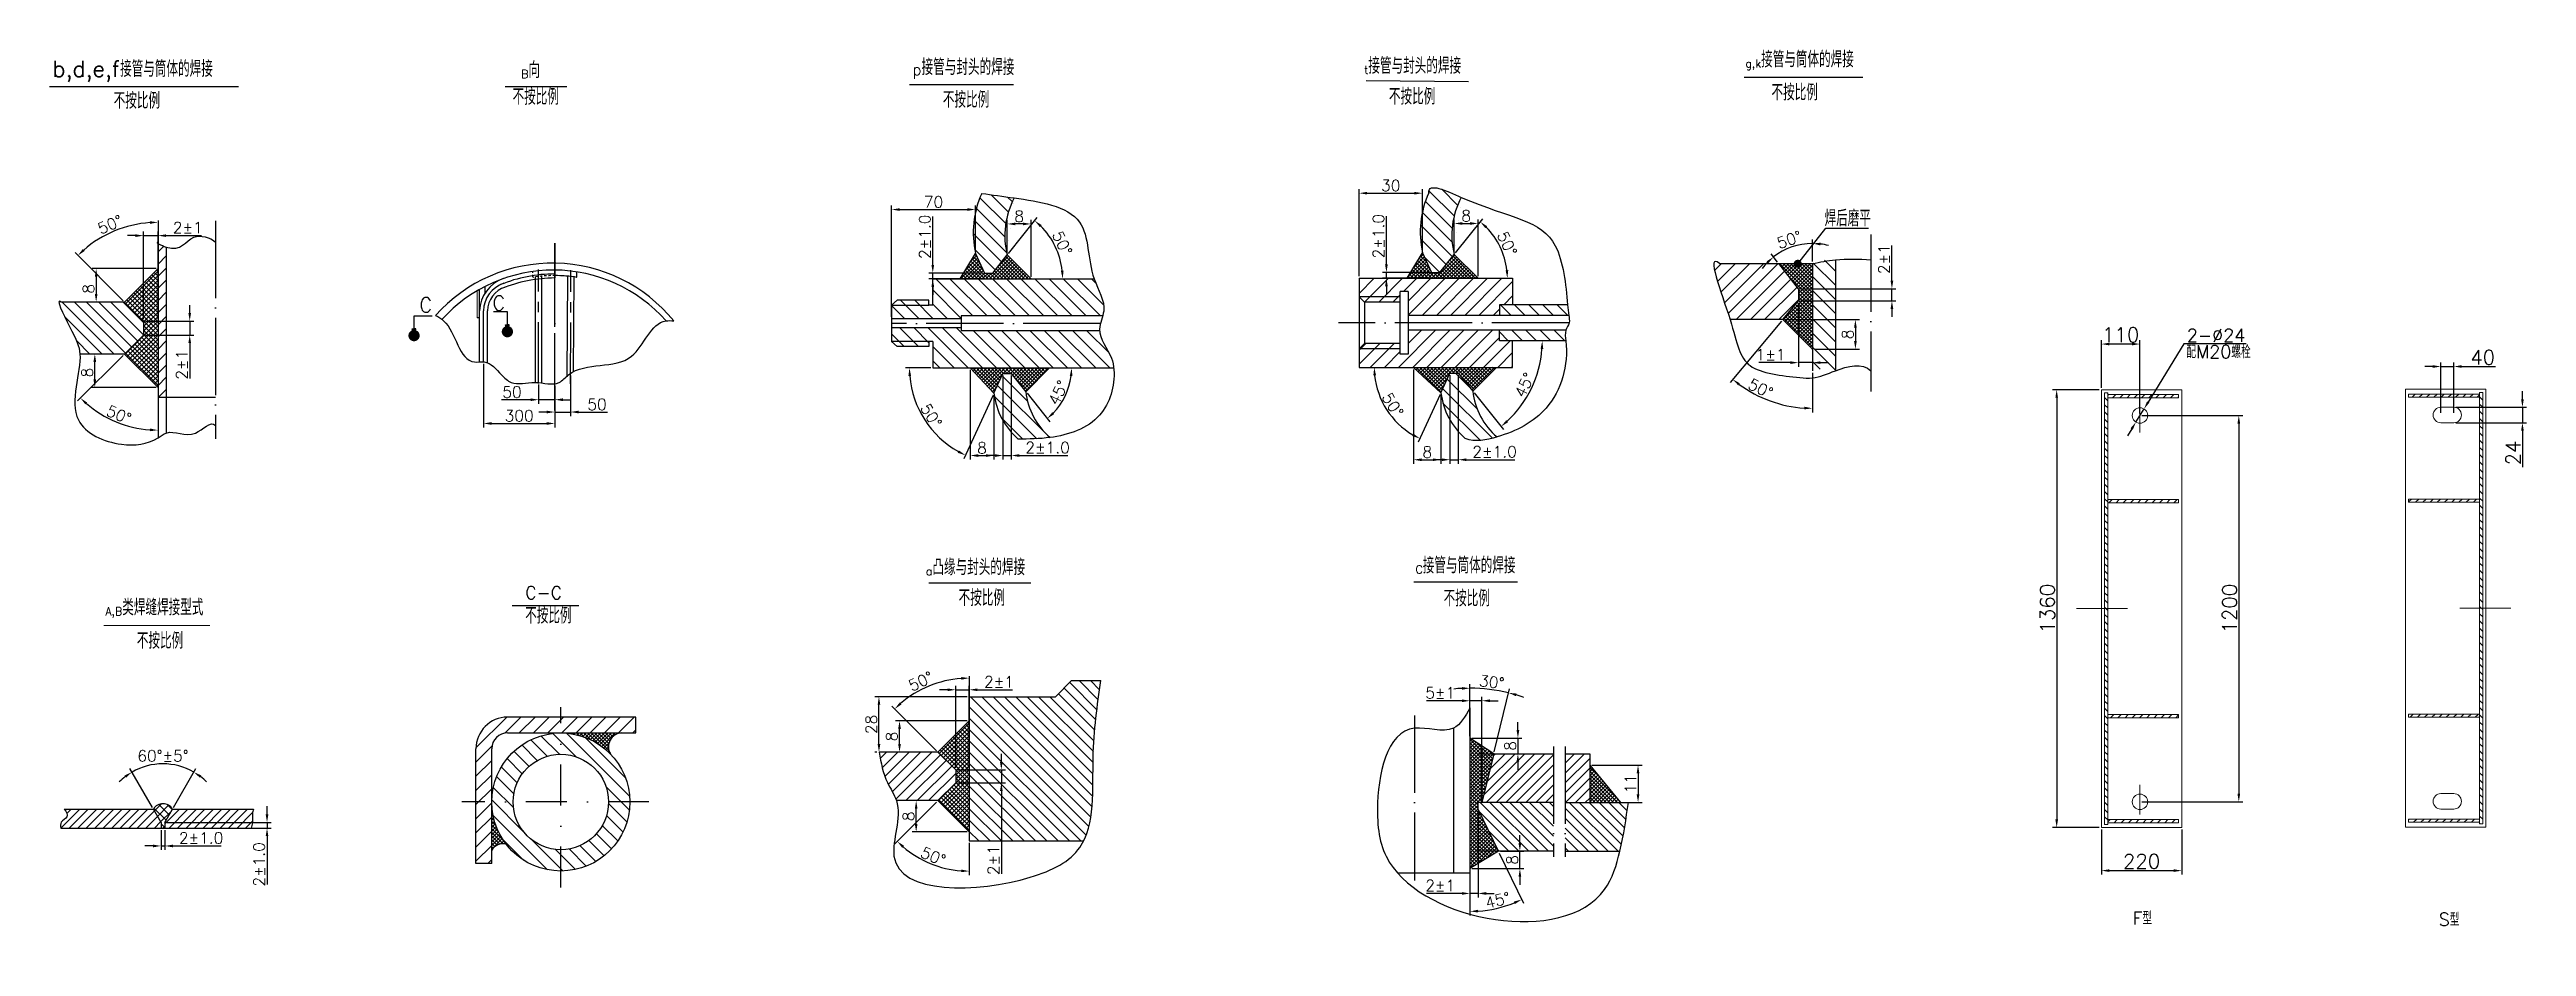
# Model space of a CAD drawing. Header units: millimetres. Extents: x 1189 to 3591, y 347 to 2928.
# Drawn here: x 1544 to 2313, y 1722 to 2001 of the extents above; entities that cross this region are included whole.
import ezdxf

# ---------------------------------------------------------------- set-up
doc = ezdxf.new("R2010")
doc.units = ezdxf.units.MM
for name, pattern in [('ACAD_ISO04W100', [30, 24, -3, 0, -3]), ('CENTER2', [28.575, 19.05, -3.175, 3.175, -3.175]), ('DASHDOT', [25.4, 12.7, -6.35, 0, -6.35]), ('JIS_02_0.7', [1.35, 0.75, -0.6])]:
    doc.linetypes.add(name, pattern=pattern)
doc.layers.add('点划线', color=7, linetype='ACAD_ISO04W100')
doc.layers.add('粗直线', color=7, linetype='Continuous', lineweight=30)
doc.layers.add('细直线', color=7, linetype='Continuous', lineweight=15)
doc.styles.get("Standard").update_dxf_attribs({"font": 'txt', "bigfont": 'gbcbig.shx'})
doc.dimstyles.new('ISO-25', dxfattribs={"dimtxt": 2.5, "dimasz": 2.5, "dimexe": 1.25, "dimexo": 0.625, "dimtad": 1, "dimtxsty": 'Standard', "dimcen": 2.5, "dimadec": 0, "dimazin": 0, "dimtfac": 1, "dimtmove": 0, "dimatfit": 3, "dimfxl": 0, "dimarcsym": 0})
doc.dimstyles.new('ISO-25$3', dxfattribs={"dimtxt": 2.5, "dimasz": 2.5, "dimexe": 1.25, "dimexo": 0, "dimtad": 1, "dimtih": 1, "dimtoh": 1, "dimtxsty": 'Standard', "dimcen": 2.5, "dimadec": 0, "dimazin": 0, "dimtfac": 1, "dimtmove": 0, "dimatfit": 3, "dimfxl": 0, "dimarcsym": 0})
doc.dimstyles.new('ISO-25$7', dxfattribs={"dimtxt": 2.5, "dimasz": 2.5, "dimexe": 1.25, "dimexo": 0, "dimtad": 1, "dimtxsty": 'Standard', "dimcen": 2.5, "dimadec": 0, "dimazin": 0, "dimtfac": 1, "dimtmove": 0, "dimatfit": 3, "dimldrblk": 'DOT', "dimfxl": 0, "dimarcsym": 0})
pattern_1 = [(45, (-521.066, 1433.4735), (-1.3200976, 1.3200976), [])]
pattern_2 = [(135, (-9.6373, 1527.383), (-2.2001627, -2.2001627), [])]
pattern_3 = [(135, (-1352.757, 1189.4913), (-2.2001627, -2.2001627), [])]
pattern_4 = [(135, (-250.3465, 1534.0617), (-2.2001627, -2.2001627), [])]

msp = doc.modelspace()

# ---------------------------------------------------------------- texts
at = {"layer": '细直线'}
for s, insert, char_height, width, attachment_point in [('{\\H0.4916x;g,k}接管与筒体的焊接', (2070.313, 2000.435), 5, 419.732, 1), ('b,d,e,f接管与筒体的焊接', (1544.551, 1997.484), 5, 419.732, 1), ('{\\H0.6x; \\H0.8333x;B}向\\P不按比例', (1687.429, 1997.131), 5, 419.732, 1), ('{\\H0.7x;p}接管与封头的焊接', (1811.6, 1998.029), 5, 419.732, 1), ('{\\H0.4916x;t}接管与封头的焊接', (1951.923, 1998.442), 5, 419.732, 1), ('不按比例', (1563.562, 1987.594), 5, 419.732, 1), ('不按比例', (1821.048, 1987.896), 5, 419.732, 1), ('不按比例', (1959.583, 1988.887), 5, 419.732, 1), ('不按比例', (2078.372, 1990.161), 5, 419.732, 1), ('焊后磨平', (2094.868, 1951.086), 4.9837, 342.78114, 1), ('C', (1658.428, 1923.929), 4.557, 313.39989, 1), ('C', (1685.205, 1924.529), 4.557, 313.39989, 3), ('配M20螺栓', (2207.208, 1909.107), 4, 26.03226, 1), (' {\\H0.4916x;a}凸缘与封头的焊接', (1811.345, 1842.695), 5, 419.732, 1), ('{\\H0.4916x;C}接管与筒体的焊接', (1967.865, 1843.25), 5, 419.732, 1), ('{\\H0.5x;A,B}类焊缝焊接型式\\P ', (1560.981, 1830.224), 5, 419.732, 1), ('{\\H0.7866x;C-C}\\P不按比例', (1691.344, 1834.232), 5, 419.732, 1), ('不按比例', (1825.952, 1833.164), 5, 419.732, 1), ('不按比例', (1976.546, 1833.007), 5, 419.732, 1), ('不按比例', (1570.747, 1819.842), 5, 419.732, 1), ('F型', (2190.511, 1733.187), 4, 26.03226, 1), ('S型', (2285.569, 1732.8), 4, 26.03226, 1)]:
    msp.add_mtext(s, dxfattribs=dict(at, insert=insert, char_height=char_height, width=width, attachment_point=attachment_point))

# ---------------------------------------------------------------- blocks, each defined once
blk = doc.blocks.new('*D31')
at = {"color": 0, "lineweight": -2}
blk.add_line((1566.47, 1922.97), (1551.55, 1937.89), dxfattribs=at)
blk.add_arc((1577.33, 1912.11), 35.21, 94.06883, 130.93117, dxfattribs=at)
at = {"color": 0}
for points in [[(1574.82, 1947.65), (1574.85, 1946.82), (1577.33, 1947.32)], [(1554.55, 1938.41), (1553.98, 1939.02), (1552.43, 1937.01)]]:
    blk.add_solid(points, dxfattribs=at)
at = {"layer": 'Defpoints', "color": 0}
for p in [(1568.22, 1946.12), (1577.33, 1947.87), (1566.91, 1922.53), (1572.82, 1916.63), (1577.33, 1880.39)]:
    blk.add_point(p, dxfattribs=at)
at = {"color": 0, "insert": (1562.44, 1946.62), "char_height": 3.5, "attachment_point": 5, "rotation": 23.34254}
blk.add_mtext('50%%D', dxfattribs=at)
blk = doc.blocks.new('*D32')
at = {"color": 0, "lineweight": -2}
blk.add_line((1566.47, 1905.96), (1552.35, 1891.85), dxfattribs=at)
blk.add_arc((1577.33, 1916.83), 34.07, 229.20465, 265.79535, dxfattribs=at)
at = {"color": 0}
for points in [[(1554.79, 1890.72), (1555.35, 1891.33), (1553.24, 1892.73)], [(1574.85, 1883.26), (1574.82, 1882.43), (1577.33, 1882.75)]]:
    blk.add_solid(points, dxfattribs=at)
at = {"layer": 'Defpoints', "color": 0}
for p in [(1577.33, 1947.87), (1572.82, 1912.31), (1566.91, 1906.41), (1560.29, 1887.32), (1577.33, 1880.39)]:
    blk.add_point(p, dxfattribs=at)
at = {"color": 0, "insert": (1565.2, 1887.54), "char_height": 3.5, "attachment_point": 5, "rotation": 337.5}
blk.add_mtext('50%%D', dxfattribs=at)
blk = doc.blocks.new('*D33')
at = {"color": 0, "lineweight": -2}
for p, q in [((1566.29, 1906.41), (1556.45, 1906.41)), ((1557.7, 1898.49), (1557.7, 1903.91)), ((1576.71, 1895.99), (1556.45, 1895.99))]:
    blk.add_line(p, q, dxfattribs=at)
at = {"color": 0}
for points in [[(1557.28, 1903.91), (1558.12, 1903.91), (1557.7, 1906.41)], [(1557.28, 1898.49), (1558.12, 1898.49), (1557.7, 1895.99)]]:
    blk.add_solid(points, dxfattribs=at)
at = {"layer": 'Defpoints', "color": 0}
for p in [(1557.7, 1906.41), (1566.91, 1906.41), (1577.33, 1895.99)]:
    blk.add_point(p, dxfattribs=at)
at = {"color": 0, "insert": (1555.33, 1900.63), "char_height": 3.5, "attachment_point": 5, "rotation": 90}
blk.add_mtext('8', dxfattribs=at)
blk = doc.blocks.new('*D34')
at = {"color": 0, "lineweight": -2}
for p, q in [((1576.71, 1932.95), (1556.87, 1932.95)), ((1558.12, 1930.45), (1558.12, 1925.03)), ((1566.29, 1922.53), (1556.87, 1922.53))]:
    blk.add_line(p, q, dxfattribs=at)
at = {"color": 0}
for points in [[(1557.71, 1930.45), (1558.54, 1930.45), (1558.12, 1932.95)], [(1557.71, 1925.03), (1558.54, 1925.03), (1558.12, 1922.53)]]:
    blk.add_solid(points, dxfattribs=at)
at = {"layer": 'Defpoints', "color": 0}
for p in [(1577.33, 1932.95), (1558.12, 1922.53), (1566.91, 1922.53)]:
    blk.add_point(p, dxfattribs=at)
at = {"color": 0, "insert": (1555.75, 1926.66), "char_height": 3.5, "attachment_point": 5, "rotation": 90}
blk.add_mtext('8', dxfattribs=at)
blk = doc.blocks.new('*D35')
at = {"color": 0, "lineweight": -2}
for p, q in [((1570.32, 1943.18), (1567.82, 1943.18)), ((1572.82, 1917.25), (1572.82, 1944.43)), ((1572.82, 1943.18), (1577.33, 1943.18)), ((1577.33, 1917.25), (1577.33, 1944.43)), ((1579.83, 1943.18), (1590.8, 1943.18))]:
    blk.add_line(p, q, dxfattribs=at)
at = {"color": 0}
for points in [[(1570.32, 1943.59), (1570.32, 1942.76), (1572.82, 1943.18)], [(1579.83, 1943.59), (1579.83, 1942.76), (1577.33, 1943.18)]]:
    blk.add_solid(points, dxfattribs=at)
at = {"layer": 'Defpoints', "color": 0}
for p in [(1577.33, 1943.18), (1572.82, 1916.63), (1577.33, 1916.63)]:
    blk.add_point(p, dxfattribs=at)
at = {"color": 0, "insert": (1586.56, 1945.65), "char_height": 3.5, "attachment_point": 5}
blk.add_mtext('2±1', dxfattribs=at)
blk = doc.blocks.new('*D36')
at = {"color": 0, "lineweight": -2}
for p, q in [((1573.44, 1916.63), (1588.43, 1916.63)), ((1587.18, 1919.13), (1587.18, 1921.63)), ((1587.18, 1916.63), (1587.18, 1912.31)), ((1573.44, 1912.31), (1588.43, 1912.31)), ((1587.18, 1909.81), (1587.18, 1898.84))]:
    blk.add_line(p, q, dxfattribs=at)
at = {"color": 0}
for points in [[(1586.76, 1919.13), (1587.59, 1919.13), (1587.18, 1916.63)], [(1586.76, 1909.81), (1587.59, 1909.81), (1587.18, 1912.31)]]:
    blk.add_solid(points, dxfattribs=at)
at = {"layer": 'Defpoints', "color": 0}
for p in [(1572.82, 1916.63), (1572.82, 1912.31), (1587.18, 1912.31)]:
    blk.add_point(p, dxfattribs=at)
at = {"color": 0, "insert": (1584.7, 1903.08), "char_height": 3.5, "attachment_point": 5, "rotation": 90}
blk.add_mtext('2±1', dxfattribs=at)
blk = doc.blocks.new('*D37')
at = {"color": 0, "lineweight": -2}
for p, q in [((1984.75, 1797.11), (1984.75, 1803.85)), ((1992.28, 1782.87), (1997.02, 1802.38))]:
    blk.add_line(p, q, dxfattribs=at)
for start, end in [(92.82543, 95.65085), (76.33249, 90), (70.68163, 73.50706)]:
    blk.add_arc((1984.75, 1751.9), 50.7, start, end, dxfattribs=at)
at = {"color": 0}
for points in [[(1982.24, 1802.96), (1982.26, 1802.12), (1984.75, 1802.6)], [(1999.03, 1800.11), (1999.25, 1800.92), (1996.73, 1801.17)]]:
    blk.add_solid(points, dxfattribs=at)
at = {"layer": 'Defpoints', "color": 0}
for p in [(1988.78, 1802.44), (1984.75, 1796.49), (1992.13, 1782.26), (1988.45, 1767.12), (1984.75, 1745.13)]:
    blk.add_point(p, dxfattribs=at)
at = {"color": 0, "insert": (1991.51, 1804.54), "char_height": 3.5, "attachment_point": 5, "rotation": 352.67993}
blk.add_mtext('30%%D', dxfattribs=at)
blk = doc.blocks.new('*D38')
at = {"color": 0, "lineweight": -2}
for p, q in [((1984.75, 1787.72), (1984.75, 1799.95)), ((1988.45, 1767.74), (1988.45, 1799.95)), ((1982.25, 1798.7), (1971.28, 1798.7)), ((1988.45, 1798.7), (1984.75, 1798.7)), ((1990.95, 1798.7), (1993.45, 1798.7))]:
    blk.add_line(p, q, dxfattribs=at)
at = {"color": 0}
for points in [[(1982.25, 1799.12), (1982.25, 1798.28), (1984.75, 1798.7)], [(1990.95, 1799.12), (1990.95, 1798.28), (1988.45, 1798.7)]]:
    blk.add_solid(points, dxfattribs=at)
at = {"layer": 'Defpoints', "color": 0}
for p in [(1988.45, 1798.7), (1984.75, 1787.1), (1988.45, 1767.12)]:
    blk.add_point(p, dxfattribs=at)
at = {"color": 0, "insert": (1975.52, 1801.17), "char_height": 3.5, "attachment_point": 5}
blk.add_mtext('5±1', dxfattribs=at)
blk = doc.blocks.new('*D39')
at = {"color": 0, "lineweight": -2}
for p, q in [((1985.37, 1787.1), (2000.88, 1787.1)), ((1999.63, 1789.6), (1999.63, 1792.1)), ((1999.63, 1787.1), (1999.63, 1782.26)), ((1992.76, 1782.26), (2000.88, 1782.26)), ((1999.63, 1779.76), (1999.63, 1777.26))]:
    blk.add_line(p, q, dxfattribs=at)
at = {"color": 0}
for points in [[(1999.21, 1789.6), (2000.05, 1789.6), (1999.63, 1787.1)], [(1999.21, 1779.76), (2000.05, 1779.76), (1999.63, 1782.26)]]:
    blk.add_solid(points, dxfattribs=at)
at = {"layer": 'Defpoints', "color": 0}
for p in [(1984.75, 1787.1), (1992.13, 1782.26), (1999.63, 1782.26)]:
    blk.add_point(p, dxfattribs=at)
at = {"color": 0, "insert": (1997.26, 1784.68), "char_height": 3.5, "attachment_point": 5, "rotation": 90}
blk.add_mtext('8', dxfattribs=at)
blk = doc.blocks.new('*D40')
at = {"color": 0, "lineweight": -2}
for p, q in [((2000.24, 1754.47), (2000.24, 1756.97)), ((1985.37, 1746.57), (2001.49, 1746.57)), ((1994.2, 1751.97), (2001.49, 1751.97)), ((2000.24, 1746.57), (2000.24, 1751.97)), ((2000.24, 1744.07), (2000.24, 1741.57))]:
    blk.add_line(p, q, dxfattribs=at)
at = {"color": 0}
for points in [[(1999.83, 1754.47), (2000.66, 1754.47), (2000.24, 1751.97)], [(1999.83, 1744.07), (2000.66, 1744.07), (2000.24, 1746.57)]]:
    blk.add_solid(points, dxfattribs=at)
at = {"layer": 'Defpoints', "color": 0}
for p in [(1984.75, 1746.57), (1993.58, 1751.97), (2000.24, 1751.97)]:
    blk.add_point(p, dxfattribs=at)
at = {"color": 0, "insert": (1997.87, 1749.27), "char_height": 3.5, "attachment_point": 5, "rotation": 90}
blk.add_mtext('8', dxfattribs=at)
blk = doc.blocks.new('*D41')
at = {"color": 0, "lineweight": -2}
for p, q in [((2022.56, 1778.7), (2038.19, 1778.7)), ((2036.94, 1776.2), (2036.94, 1769.62)), ((2032.09, 1767.12), (2038.19, 1767.12))]:
    blk.add_line(p, q, dxfattribs=at)
at = {"color": 0}
for points in [[(2036.52, 1776.2), (2037.35, 1776.2), (2036.94, 1778.7)], [(2036.52, 1769.62), (2037.35, 1769.62), (2036.94, 1767.12)]]:
    blk.add_solid(points, dxfattribs=at)
at = {"layer": 'Defpoints', "color": 0}
for p in [(2021.93, 1778.7), (2031.46, 1767.12), (2036.94, 1767.12)]:
    blk.add_point(p, dxfattribs=at)
at = {"color": 0, "insert": (2034.56, 1772.91), "char_height": 3.5, "attachment_point": 5, "rotation": 90}
blk.add_mtext('11', dxfattribs=at)
blk = doc.blocks.new('*D42')
at = {"color": 0, "lineweight": -2}
for p, q in [((1993.85, 1751.4), (2001.37, 1735.82)), ((1984.75, 1744.51), (1984.75, 1732.02))]:
    blk.add_line(p, q, dxfattribs=at)
blk.add_arc((1984.75, 1770.25), 36.98, 273.87414, 291.89407, dxfattribs=at)
at = {"color": 0}
for points in [[(1987.26, 1732.94), (1987.23, 1733.77), (1984.75, 1733.27)], [(1998.37, 1736.32), (1998.71, 1735.56), (2000.82, 1736.95)]]:
    blk.add_solid(points, dxfattribs=at)
at = {"layer": 'Defpoints', "color": 0}
for p in [(1984.75, 1796.49), (1987.29, 1764.98), (1993.58, 1751.97), (1984.75, 1745.13), (1990.27, 1733.69)]:
    blk.add_point(p, dxfattribs=at)
at = {"color": 0, "insert": (1993.38, 1736.74), "char_height": 3.5, "attachment_point": 5, "rotation": 14.44153}
blk.add_mtext('45%%D', dxfattribs=at)
blk = doc.blocks.new('*D43')
at = {"color": 0, "lineweight": -2}
for p, q in [((1984.75, 1764.36), (1984.75, 1737.6)), ((1987.29, 1764.36), (1987.29, 1737.6)), ((1982.25, 1738.85), (1971.28, 1738.85)), ((1987.29, 1738.85), (1984.75, 1738.85)), ((1989.79, 1738.85), (1992.29, 1738.85))]:
    blk.add_line(p, q, dxfattribs=at)
at = {"color": 0}
for points in [[(1982.25, 1739.27), (1982.25, 1738.43), (1984.75, 1738.85)], [(1989.79, 1739.27), (1989.79, 1738.43), (1987.29, 1738.85)]]:
    blk.add_solid(points, dxfattribs=at)
at = {"layer": 'Defpoints', "color": 0}
for p in [(1984.75, 1764.98), (1987.29, 1764.98), (1984.75, 1738.85)]:
    blk.add_point(p, dxfattribs=at)
at = {"color": 0, "insert": (1975.52, 1741.32), "char_height": 3.5, "attachment_point": 5}
blk.add_mtext('2±1', dxfattribs=at)
blk = doc.blocks.new('*D44')
at = {"color": 0, "lineweight": -2}
for p, q in [((1805.15, 1917.97), (1805.15, 1952.53)), ((1807.65, 1951.28), (1828.67, 1951.28)), ((1831.17, 1938.28), (1831.17, 1952.53))]:
    blk.add_line(p, q, dxfattribs=at)
at = {"color": 0}
for points in [[(1807.65, 1951.7), (1807.65, 1950.86), (1805.15, 1951.28)], [(1828.67, 1951.7), (1828.67, 1950.86), (1831.17, 1951.28)]]:
    blk.add_solid(points, dxfattribs=at)
at = {"layer": 'Defpoints', "color": 0}
for p in [(1831.17, 1951.28), (1831.17, 1937.66), (1805.15, 1917.34)]:
    blk.add_point(p, dxfattribs=at)
at = {"color": 0, "insert": (1818.16, 1953.65), "char_height": 3.5, "attachment_point": 5}
blk.add_mtext('70', dxfattribs=at)
blk = doc.blocks.new('*D45')
at = {"color": 0, "lineweight": -2}
for p, q in [((1817.92, 1934.05), (1817.92, 1949.1)), ((1833.34, 1931.55), (1816.67, 1931.55)), ((1817.92, 1929.77), (1817.92, 1931.55)), ((1833.34, 1929.77), (1816.67, 1929.77)), ((1817.92, 1927.27), (1817.92, 1924.77))]:
    blk.add_line(p, q, dxfattribs=at)
at = {"color": 0}
for points in [[(1817.51, 1934.05), (1818.34, 1934.05), (1817.92, 1931.55)], [(1817.51, 1927.27), (1818.34, 1927.27), (1817.92, 1929.77)]]:
    blk.add_solid(points, dxfattribs=at)
at = {"layer": 'Defpoints', "color": 0}
for p in [(1833.96, 1931.55), (1817.92, 1929.77), (1833.96, 1929.77)]:
    blk.add_point(p, dxfattribs=at)
at = {"color": 0, "insert": (1815.45, 1942.82), "char_height": 3.5, "attachment_point": 5, "rotation": 90}
blk.add_mtext('2±1.0', dxfattribs=at)
blk = doc.blocks.new('*D46')
at = {"color": 0, "lineweight": -2}
blk.add_line((1841.44, 1937.66), (1850.36, 1948.8), dxfattribs=at)
blk.add_arc((1835.12, 1929.77), 23.14, 6.19367, 45.11599, dxfattribs=at)
at = {"color": 0}
for points in [[(1851.17, 1945.85), (1851.73, 1946.47), (1849.58, 1947.83)], [(1858.54, 1932.29), (1857.71, 1932.24), (1858.26, 1929.77)]]:
    blk.add_solid(points, dxfattribs=at)
at = {"layer": 'Defpoints', "color": 0}
for p in [(1836.55, 1931.55), (1841.05, 1937.17), (1857.23, 1936.57), (1817.92, 1929.77), (1868.03, 1929.77)]:
    blk.add_point(p, dxfattribs=at)
at = {"color": 0, "insert": (1858.12, 1940.81), "char_height": 3.5, "attachment_point": 5, "rotation": 295.65483}
blk.add_mtext('50%%D', dxfattribs=at)
blk = doc.blocks.new('*D47')
at = {"color": 0, "lineweight": -2}
for p, q in [((1841.05, 1937.79), (1841.05, 1948.06)), ((1845.95, 1946.81), (1843.55, 1946.81)), ((1848.45, 1930.39), (1848.45, 1948.06))]:
    blk.add_line(p, q, dxfattribs=at)
at = {"color": 0}
for points in [[(1843.55, 1947.22), (1843.55, 1946.39), (1841.05, 1946.81)], [(1845.95, 1947.22), (1845.95, 1946.39), (1848.45, 1946.81)]]:
    blk.add_solid(points, dxfattribs=at)
at = {"layer": 'Defpoints', "color": 0}
for p in [(1841.05, 1946.81), (1841.05, 1937.17), (1848.45, 1929.77)]:
    blk.add_point(p, dxfattribs=at)
at = {"color": 0, "insert": (1844.75, 1949.18), "char_height": 3.5, "attachment_point": 5}
blk.add_mtext('8', dxfattribs=at)
blk = doc.blocks.new('*D48')
at = {"color": 0, "lineweight": -2}
for p, q in [((1817.3, 1902.09), (1809.43, 1902.09)), ((1836.66, 1893.64), (1827.58, 1873.81))]:
    blk.add_line(p, q, dxfattribs=at)
blk.add_arc((1840.54, 1902.09), 29.86, 184.79822, 240.58683, dxfattribs=at)
at = {"color": 0}
for points in [[(1810.36, 1899.58), (1811.2, 1899.61), (1810.68, 1902.09)], [(1826.06, 1876.45), (1825.68, 1875.71), (1828.1, 1874.95)]]:
    blk.add_solid(points, dxfattribs=at)
at = {"layer": 'Defpoints', "color": 0}
for p in [(1817.92, 1902.09), (1839.72, 1900.31), (1874.11, 1902.09), (1836.92, 1894.21), (1812.81, 1891.01)]:
    blk.add_point(p, dxfattribs=at)
at = {"color": 0, "insert": (1817.41, 1887.25), "char_height": 3.5, "attachment_point": 5, "rotation": 302.69252}
blk.add_mtext('50%%D', dxfattribs=at)
blk = doc.blocks.new('*D49')
at = {"color": 0, "lineweight": -2}
for p, q in [((1829.52, 1901.47), (1829.52, 1873.62)), ((1836.92, 1893.58), (1836.92, 1873.62)), ((1832.02, 1874.87), (1834.42, 1874.87))]:
    blk.add_line(p, q, dxfattribs=at)
at = {"color": 0}
for points in [[(1832.02, 1875.29), (1832.02, 1874.45), (1829.52, 1874.87)], [(1834.42, 1875.29), (1834.42, 1874.45), (1836.92, 1874.87)]]:
    blk.add_solid(points, dxfattribs=at)
at = {"layer": 'Defpoints', "color": 0}
for p in [(1829.52, 1902.09), (1836.92, 1894.21), (1836.92, 1874.87)]:
    blk.add_point(p, dxfattribs=at)
at = {"color": 0, "insert": (1833.22, 1877.25), "char_height": 3.5, "attachment_point": 5}
blk.add_mtext('8', dxfattribs=at)
blk = doc.blocks.new('*D50')
at = {"color": 0, "lineweight": -2}
for p, q in [((1839.72, 1899.69), (1839.72, 1873.62)), ((1842.3, 1899.69), (1842.3, 1873.62)), ((1837.22, 1874.87), (1834.72, 1874.87)), ((1839.72, 1874.87), (1842.3, 1874.87)), ((1844.8, 1874.87), (1859.85, 1874.87))]:
    blk.add_line(p, q, dxfattribs=at)
at = {"color": 0}
for points in [[(1837.22, 1875.29), (1837.22, 1874.45), (1839.72, 1874.87)], [(1844.8, 1875.29), (1844.8, 1874.45), (1842.3, 1874.87)]]:
    blk.add_solid(points, dxfattribs=at)
at = {"layer": 'Defpoints', "color": 0}
for p in [(1839.72, 1900.31), (1842.3, 1900.31), (1842.3, 1874.87)]:
    blk.add_point(p, dxfattribs=at)
at = {"color": 0, "insert": (1853.58, 1877.34), "char_height": 3.5, "attachment_point": 5}
blk.add_mtext('2±1.0', dxfattribs=at)
blk = doc.blocks.new('*D51')
at = {"color": 0, "lineweight": -2}
blk.add_line((1847.2, 1894.2), (1854.26, 1885.38), dxfattribs=at)
blk.add_arc((1840.88, 1902.09), 20.16, 315.79992, 352.89042, dxfattribs=at)
at = {"color": 0}
for points in [[(1860.47, 1899.62), (1861.3, 1899.57), (1861.04, 1902.09)], [(1855.61, 1887.73), (1855.05, 1888.35), (1853.48, 1886.36)]]:
    blk.add_solid(points, dxfattribs=at)
at = {"layer": 'Defpoints', "color": 0}
for p in [(1817.92, 1902.09), (1842.3, 1900.31), (1874.11, 1902.09), (1846.81, 1894.69), (1857.55, 1890.76)]:
    blk.add_point(p, dxfattribs=at)
at = {"color": 0, "insert": (1856.91, 1894.39), "char_height": 3.5, "attachment_point": 5, "rotation": 64.34517}
blk.add_mtext('45%%D', dxfattribs=at)
blk = doc.blocks.new('*D52')
at = {"color": 0, "lineweight": -2}
for p, q in [((1950.31, 1930.57), (1950.31, 1957.61)), ((1952.81, 1956.36), (1967.48, 1956.36)), ((1969.98, 1938.45), (1969.98, 1957.61))]:
    blk.add_line(p, q, dxfattribs=at)
at = {"color": 0}
for points in [[(1952.81, 1956.77), (1952.81, 1955.94), (1950.31, 1956.36)], [(1967.48, 1956.77), (1967.48, 1955.94), (1969.98, 1956.36)]]:
    blk.add_solid(points, dxfattribs=at)
at = {"layer": 'Defpoints', "color": 0}
for p in [(1969.98, 1956.36), (1969.98, 1937.83), (1950.31, 1929.94)]:
    blk.add_point(p, dxfattribs=at)
at = {"color": 0, "insert": (1960.15, 1958.73), "char_height": 3.5, "attachment_point": 5}
blk.add_mtext('30', dxfattribs=at)
blk = doc.blocks.new('*D53')
at = {"color": 0, "lineweight": -2}
for p, q in [((1958.8, 1934.22), (1958.8, 1949.27)), ((1972.15, 1931.72), (1957.55, 1931.72)), ((1958.8, 1929.94), (1958.8, 1931.72)), ((1971.67, 1929.94), (1957.55, 1929.94)), ((1958.8, 1927.44), (1958.8, 1924.94))]:
    blk.add_line(p, q, dxfattribs=at)
at = {"color": 0}
for points in [[(1958.38, 1934.22), (1959.22, 1934.22), (1958.8, 1931.72)], [(1958.38, 1927.44), (1959.22, 1927.44), (1958.8, 1929.94)]]:
    blk.add_solid(points, dxfattribs=at)
at = {"layer": 'Defpoints', "color": 0}
for p in [(1972.78, 1931.72), (1958.8, 1929.94), (1972.3, 1929.94)]:
    blk.add_point(p, dxfattribs=at)
at = {"color": 0, "insert": (1956.33, 1943), "char_height": 3.5, "attachment_point": 5, "rotation": 90}
blk.add_mtext('2±1.0', dxfattribs=at)
blk = doc.blocks.new('*D54')
at = {"color": 0, "lineweight": -2}
blk.add_line((1980.25, 1937.83), (1988.73, 1948.42), dxfattribs=at)
blk.add_arc((1973.93, 1929.94), 22.42, 6.39111, 44.91855, dxfattribs=at)
at = {"color": 0}
for points in [[(1989.53, 1945.47), (1990.09, 1946.09), (1987.95, 1947.45)], [(1996.63, 1932.46), (1995.8, 1932.42), (1996.36, 1929.94)]]:
    blk.add_solid(points, dxfattribs=at)
at = {"layer": 'Defpoints', "color": 0}
for p in [(1975.36, 1931.72), (1979.86, 1937.34), (1995.36, 1936.54), (1950.31, 1929.94), (1997.98, 1929.94)]:
    blk.add_point(p, dxfattribs=at)
at = {"color": 0, "insert": (1996.29, 1940.68), "char_height": 3.5, "attachment_point": 5, "rotation": 295.65483}
blk.add_mtext('50%%D', dxfattribs=at)
blk = doc.blocks.new('*D55')
at = {"color": 0, "lineweight": -2}
blk.add_line((1975.48, 1893.81), (1968.7, 1879.01), dxfattribs=at)
blk.add_arc((1979.35, 1902.27), 24.33, 185.89035, 239.4947, dxfattribs=at)
at = {"color": 0}
for points in [[(1954.73, 1899.75), (1955.57, 1899.79), (1955.02, 1902.27)], [(1967.19, 1881.68), (1966.81, 1880.94), (1969.22, 1880.15)]]:
    blk.add_solid(points, dxfattribs=at)
at = {"layer": 'Defpoints', "color": 0}
for p in [(1950.31, 1902.27), (1978.53, 1900.49), (1997.98, 1902.27), (1975.74, 1894.38), (1961.73, 1885.49)]:
    blk.add_point(p, dxfattribs=at)
at = {"color": 0, "insert": (1960.74, 1890.62), "char_height": 3.5, "attachment_point": 5, "rotation": 302.05024}
blk.add_mtext('50%%D', dxfattribs=at)
blk = doc.blocks.new('*D56')
at = {"color": 0, "lineweight": -2}
for p, q in [((1979.86, 1937.97), (1979.86, 1948.21)), ((1982.36, 1946.96), (1984.76, 1946.96)), ((1987.26, 1930.57), (1987.26, 1948.21))]:
    blk.add_line(p, q, dxfattribs=at)
at = {"color": 0}
for points in [[(1982.36, 1947.37), (1982.36, 1946.54), (1979.86, 1946.96)], [(1984.76, 1947.37), (1984.76, 1946.54), (1987.26, 1946.96)]]:
    blk.add_solid(points, dxfattribs=at)
at = {"layer": 'Defpoints', "color": 0}
for p in [(1987.26, 1946.96), (1979.86, 1937.34), (1987.26, 1929.94)]:
    blk.add_point(p, dxfattribs=at)
at = {"color": 0, "insert": (1983.56, 1949.33), "char_height": 3.5, "attachment_point": 5}
blk.add_mtext('8', dxfattribs=at)
blk = doc.blocks.new('*D57')
at = {"color": 0, "lineweight": -2}
for p, q in [((1967.22, 1901.64), (1967.22, 1872.32)), ((1975.74, 1893.76), (1975.74, 1872.32)), ((1969.72, 1873.57), (1973.24, 1873.57))]:
    blk.add_line(p, q, dxfattribs=at)
at = {"color": 0}
for points in [[(1969.72, 1873.98), (1969.72, 1873.15), (1967.22, 1873.57)], [(1973.24, 1873.98), (1973.24, 1873.15), (1975.74, 1873.57)]]:
    blk.add_solid(points, dxfattribs=at)
at = {"layer": 'Defpoints', "color": 0}
for p in [(1967.22, 1902.27), (1975.74, 1894.38), (1975.74, 1873.57)]:
    blk.add_point(p, dxfattribs=at)
at = {"color": 0, "insert": (1971.48, 1875.94), "char_height": 3.5, "attachment_point": 5}
blk.add_mtext('8', dxfattribs=at)
blk = doc.blocks.new('*D58')
at = {"color": 0, "lineweight": -2}
for p, q in [((1978.53, 1899.86), (1978.53, 1872.32)), ((1981.12, 1899.86), (1981.12, 1872.32)), ((1976.03, 1873.57), (1973.53, 1873.57)), ((1978.53, 1873.57), (1981.12, 1873.57)), ((1983.62, 1873.57), (1998.66, 1873.57))]:
    blk.add_line(p, q, dxfattribs=at)
at = {"color": 0}
for points in [[(1976.03, 1873.98), (1976.03, 1873.15), (1978.53, 1873.57)], [(1983.62, 1873.98), (1983.62, 1873.15), (1981.12, 1873.57)]]:
    blk.add_solid(points, dxfattribs=at)
at = {"layer": 'Defpoints', "color": 0}
for p in [(1978.53, 1900.49), (1981.12, 1900.49), (1981.12, 1873.57)]:
    blk.add_point(p, dxfattribs=at)
at = {"color": 0, "insert": (1992.39, 1876.04), "char_height": 3.5, "attachment_point": 5}
blk.add_mtext('2±1.0', dxfattribs=at)
blk = doc.blocks.new('*D59')
at = {"color": 0, "lineweight": -2}
blk.add_line((1986.01, 1894.38), (1995.19, 1882.92), dxfattribs=at)
blk.add_arc((1973.1, 1910.5), 34.09, 312.89323, 355.79712, dxfattribs=at)
at = {"color": 0}
for points in [[(2006.68, 1908.02), (2007.51, 1907.99), (2007.19, 1910.5)], [(1996.57, 1885.21), (1996.03, 1885.84), (1994.41, 1883.89)]]:
    blk.add_solid(points, dxfattribs=at)
at = {"layer": 'Defpoints', "color": 0}
for p in [(1993.87, 1910.5), (2014.52, 1910.5), (1981.12, 1900.49), (1985.62, 1894.87), (2001.29, 1891.34)]:
    blk.add_point(p, dxfattribs=at)
at = {"color": 0, "insert": (2001.68, 1896.77), "char_height": 3.5, "attachment_point": 5, "rotation": 64.34517}
blk.add_mtext('45%%D', dxfattribs=at)
blk = doc.blocks.new('*D60')
at = {"color": 0, "lineweight": -2}
blk.add_line((1819.09, 1783.17), (1805.21, 1797.04), dxfattribs=at)
blk.add_arc((1829.26, 1773), 32.75, 94.37446, 130.62554, dxfattribs=at)
at = {"color": 0}
for points in [[(1826.74, 1806.07), (1826.77, 1805.24), (1829.26, 1805.75)], [(1808.21, 1797.55), (1807.65, 1798.16), (1806.1, 1796.16)]]:
    blk.add_solid(points, dxfattribs=at)
at = {"layer": 'Defpoints', "color": 0}
for p in [(1820.78, 1804.64), (1829.26, 1806.37), (1819.53, 1782.72), (1825.04, 1777.21), (1829.26, 1755.16)]:
    blk.add_point(p, dxfattribs=at)
at = {"color": 0, "insert": (1814.22, 1804.74), "char_height": 3.5, "attachment_point": 5, "rotation": 25.35094}
blk.add_mtext('50%%D', dxfattribs=at)
blk = doc.blocks.new('*D61')
at = {"color": 0, "lineweight": -2}
for p, q in [((1819.09, 1767.23), (1806, 1754.15)), ((1829.26, 1754.53), (1829.26, 1744.51))]:
    blk.add_line(p, q, dxfattribs=at)
blk.add_arc((1829.26, 1777.4), 31.64, 229.52889, 265.47111, dxfattribs=at)
at = {"color": 0}
for points in [[(1808.44, 1753.03), (1809, 1753.64), (1806.89, 1755.03)], [(1826.77, 1746.28), (1826.74, 1745.45), (1829.26, 1745.76)]]:
    blk.add_solid(points, dxfattribs=at)
at = {"layer": 'Defpoints', "color": 0}
for p in [(1829.26, 1806.37), (1825.04, 1773.18), (1819.53, 1767.67), (1829.26, 1755.16), (1813.44, 1750)]:
    blk.add_point(p, dxfattribs=at)
at = {"color": 0, "insert": (1818.06, 1750.37), "char_height": 3.5, "attachment_point": 5, "rotation": 337.5}
blk.add_mtext('50%%D', dxfattribs=at)
blk = doc.blocks.new('*D62')
at = {"color": 0, "lineweight": -2}
for p, q in [((1828.63, 1799.97), (1799.96, 1799.97)), ((1801.21, 1785.22), (1801.21, 1797.47)), ((1800.6, 1782.72), (1799.96, 1782.72))]:
    blk.add_line(p, q, dxfattribs=at)
at = {"color": 0}
for points in [[(1800.8, 1797.47), (1801.63, 1797.47), (1801.21, 1799.97)], [(1800.8, 1785.22), (1801.63, 1785.22), (1801.21, 1782.72)]]:
    blk.add_solid(points, dxfattribs=at)
at = {"layer": 'Defpoints', "color": 0}
for p in [(1801.21, 1799.97), (1829.26, 1799.97), (1801.23, 1782.72)]:
    blk.add_point(p, dxfattribs=at)
at = {"color": 0, "insert": (1798.84, 1791.35), "char_height": 3.5, "attachment_point": 5, "rotation": 90}
blk.add_mtext('28', dxfattribs=at)
blk = doc.blocks.new('*D63')
at = {"color": 0, "lineweight": -2}
for p, q in [((1828.63, 1792.45), (1806.35, 1792.45)), ((1807.6, 1785.22), (1807.6, 1789.95)), ((1818.91, 1782.72), (1806.35, 1782.72))]:
    blk.add_line(p, q, dxfattribs=at)
at = {"color": 0}
for points in [[(1807.18, 1789.95), (1808.01, 1789.95), (1807.6, 1792.45)], [(1807.18, 1785.22), (1808.01, 1785.22), (1807.6, 1782.72)]]:
    blk.add_solid(points, dxfattribs=at)
at = {"layer": 'Defpoints', "color": 0}
for p in [(1807.6, 1792.45), (1829.26, 1792.45), (1819.53, 1782.72)]:
    blk.add_point(p, dxfattribs=at)
at = {"color": 0, "insert": (1805.22, 1787.59), "char_height": 3.5, "attachment_point": 5, "rotation": 90}
blk.add_mtext('8', dxfattribs=at)
blk = doc.blocks.new('*D64')
at = {"color": 0, "lineweight": -2}
for p, q in [((1818.91, 1767.67), (1811.52, 1767.67)), ((1812.77, 1760.45), (1812.77, 1765.17)), ((1828.63, 1757.95), (1811.52, 1757.95))]:
    blk.add_line(p, q, dxfattribs=at)
at = {"color": 0}
for points in [[(1812.35, 1765.17), (1813.18, 1765.17), (1812.77, 1767.67)], [(1812.35, 1760.45), (1813.18, 1760.45), (1812.77, 1757.95)]]:
    blk.add_solid(points, dxfattribs=at)
at = {"layer": 'Defpoints', "color": 0}
for p in [(1812.77, 1767.67), (1819.53, 1767.67), (1829.26, 1757.95)]:
    blk.add_point(p, dxfattribs=at)
at = {"color": 0, "insert": (1810.39, 1762.81), "char_height": 3.5, "attachment_point": 5, "rotation": 90}
blk.add_mtext('8', dxfattribs=at)
blk = doc.blocks.new('*D65')
at = {"color": 0, "lineweight": -2}
for p, q in [((1825.67, 1777.21), (1840.47, 1777.21)), ((1839.22, 1779.71), (1839.22, 1782.21)), ((1839.22, 1777.21), (1839.22, 1773.18)), ((1825.67, 1773.18), (1840.47, 1773.18)), ((1839.22, 1770.68), (1839.22, 1744.96))]:
    blk.add_line(p, q, dxfattribs=at)
at = {"color": 0}
for points in [[(1838.8, 1779.71), (1839.64, 1779.71), (1839.22, 1777.21)], [(1838.8, 1770.68), (1839.64, 1770.68), (1839.22, 1773.18)]]:
    blk.add_solid(points, dxfattribs=at)
at = {"layer": 'Defpoints', "color": 0}
for p in [(1825.04, 1777.21), (1825.04, 1773.18), (1839.22, 1773.18)]:
    blk.add_point(p, dxfattribs=at)
at = {"color": 0, "insert": (1836.75, 1749.19), "char_height": 3.5, "attachment_point": 5, "rotation": 90}
blk.add_mtext('2±1', dxfattribs=at)
blk = doc.blocks.new('*D5')
at = {"color": 0, "lineweight": -2}
for p, q in [((1822.54, 1802.11), (1820.04, 1802.11)), ((1825.04, 1777.84), (1825.04, 1803.36)), ((1825.04, 1802.11), (1829.26, 1802.11)), ((1829.26, 1777.84), (1829.26, 1803.36)), ((1831.76, 1802.11), (1842.72, 1802.11))]:
    blk.add_line(p, q, dxfattribs=at)
at = {"color": 0}
for points in [[(1822.54, 1802.52), (1822.54, 1801.69), (1825.04, 1802.11)], [(1831.76, 1802.52), (1831.76, 1801.69), (1829.26, 1802.11)]]:
    blk.add_solid(points, dxfattribs=at)
at = {"layer": 'Defpoints', "color": 0}
for p in [(1829.26, 1802.11), (1825.04, 1777.21), (1829.26, 1777.21)]:
    blk.add_point(p, dxfattribs=at)
at = {"color": 0, "insert": (1838.49, 1804.58), "char_height": 3.5, "attachment_point": 5}
blk.add_mtext('2±1', dxfattribs=at)
blk = doc.blocks.new('*D66')
at = {"color": 0, "lineweight": -2}
for p, q in [((1575.58, 1765.58), (1568.62, 1777.62)), ((1582.13, 1765.58), (1589.09, 1777.62))]:
    blk.add_line(p, q, dxfattribs=at)
for start, end in [(60, 120), (127.46024, 134.92047), (45.07953, 52.53976)]:
    blk.add_arc((1578.86, 1759.9), 19.21, start, end, dxfattribs=at)
at = {"color": 0}
for points in [[(1566.94, 1775.5), (1567.4, 1774.8), (1569.25, 1776.54)], [(1590.31, 1774.8), (1590.77, 1775.5), (1588.46, 1776.54)]]:
    blk.add_solid(points, dxfattribs=at)
at = {"layer": 'Defpoints', "color": 0}
for p in [(1582.19, 1778.82), (1575.89, 1765.03), (1581.82, 1765.03), (1578.27, 1760.92), (1579.44, 1760.92)]:
    blk.add_point(p, dxfattribs=at)
at = {"color": 0, "insert": (1578.86, 1781.58), "char_height": 3.5, "attachment_point": 5}
blk.add_mtext('60%%D±5%%D', dxfattribs=at)
blk = doc.blocks.new('*D67')
at = {"color": 0, "lineweight": -2}
for p, q in [((1578.27, 1758.53), (1578.27, 1752.35)), ((1579.44, 1758.53), (1579.44, 1752.35)), ((1575.77, 1753.6), (1573.27, 1753.6)), ((1578.27, 1753.6), (1579.44, 1753.6)), ((1581.94, 1753.6), (1596.99, 1753.6))]:
    blk.add_line(p, q, dxfattribs=at)
at = {"color": 0}
for points in [[(1575.77, 1754.02), (1575.77, 1753.18), (1578.27, 1753.6)], [(1581.94, 1754.02), (1581.94, 1753.18), (1579.44, 1753.6)]]:
    blk.add_solid(points, dxfattribs=at)
at = {"layer": 'Defpoints', "color": 0}
for p in [(1578.27, 1759.15), (1579.44, 1759.15), (1579.44, 1753.6)]:
    blk.add_point(p, dxfattribs=at)
at = {"color": 0, "insert": (1590.72, 1756.07), "char_height": 3.5, "attachment_point": 5}
blk.add_mtext('2±1.0', dxfattribs=at)
blk = doc.blocks.new('*D68')
at = {"color": 0, "lineweight": -2}
for p, q in [((1611.18, 1763.42), (1611.18, 1765.92)), ((1580.07, 1760.92), (1612.43, 1760.92)), ((1580.07, 1759.15), (1612.43, 1759.15)), ((1611.18, 1760.92), (1611.18, 1759.15)), ((1611.18, 1756.65), (1611.18, 1741.61))]:
    blk.add_line(p, q, dxfattribs=at)
at = {"color": 0}
for points in [[(1610.76, 1763.42), (1611.6, 1763.42), (1611.18, 1760.92)], [(1610.76, 1756.65), (1611.6, 1756.65), (1611.18, 1759.15)]]:
    blk.add_solid(points, dxfattribs=at)
at = {"layer": 'Defpoints', "color": 0}
for p in [(1579.44, 1760.92), (1579.44, 1759.15), (1611.18, 1759.15)]:
    blk.add_point(p, dxfattribs=at)
at = {"color": 0, "insert": (1608.71, 1747.88), "char_height": 3.5, "attachment_point": 5, "rotation": 90}
blk.add_mtext('2±1.0', dxfattribs=at)
blk = doc.blocks.new('*D69')
at = {"color": 0, "lineweight": -2}
for p, q in [((1693.01, 1892.21), (1684.01, 1892.21)), ((1695.51, 1896.9), (1695.51, 1890.96)), ((1700.56, 1892.21), (1695.51, 1892.21)), ((1700.56, 1896.56), (1700.56, 1890.96)), ((1703.06, 1892.21), (1705.56, 1892.21))]:
    blk.add_line(p, q, dxfattribs=at)
at = {"color": 0}
for points in [[(1693.01, 1892.63), (1693.01, 1891.79), (1695.51, 1892.21)], [(1703.06, 1892.63), (1703.06, 1891.79), (1700.56, 1892.21)]]:
    blk.add_solid(points, dxfattribs=at)
at = {"layer": 'Defpoints', "color": 0}
for p in [(1695.51, 1897.52), (1700.56, 1897.18), (1700.56, 1892.21)]:
    blk.add_point(p, dxfattribs=at)
at = {"color": 0, "insert": (1687.26, 1894.58), "char_height": 3.5, "attachment_point": 5}
blk.add_mtext('50', dxfattribs=at)
blk = doc.blocks.new('*D70')
at = {"color": 0, "lineweight": -2}
for p, q in [((1700.56, 1896.56), (1700.56, 1887.13)), ((1705.42, 1899.75), (1705.42, 1887.13)), ((1698.06, 1888.38), (1695.56, 1888.38)), ((1700.56, 1888.38), (1705.42, 1888.38)), ((1707.92, 1888.38), (1716.92, 1888.38))]:
    blk.add_line(p, q, dxfattribs=at)
at = {"color": 0}
for points in [[(1698.06, 1888.8), (1698.06, 1887.97), (1700.56, 1888.38)], [(1707.92, 1888.8), (1707.92, 1887.97), (1705.42, 1888.38)]]:
    blk.add_solid(points, dxfattribs=at)
at = {"layer": 'Defpoints', "color": 0}
for p in [(1705.42, 1900.37), (1700.56, 1897.18), (1700.56, 1888.38)]:
    blk.add_point(p, dxfattribs=at)
at = {"color": 0, "insert": (1713.67, 1890.76), "char_height": 3.5, "attachment_point": 5}
blk.add_mtext('50', dxfattribs=at)
blk = doc.blocks.new('*D71')
at = {"color": 0, "lineweight": -2}
for p, q in [((1678.42, 1903.33), (1678.42, 1883.58)), ((1700.56, 1896.56), (1700.56, 1883.58)), ((1680.92, 1884.83), (1698.06, 1884.83))]:
    blk.add_line(p, q, dxfattribs=at)
at = {"color": 0}
for points in [[(1680.92, 1885.25), (1680.92, 1884.42), (1678.42, 1884.83)], [(1698.06, 1885.25), (1698.06, 1884.42), (1700.56, 1884.83)]]:
    blk.add_solid(points, dxfattribs=at)
at = {"layer": 'Defpoints', "color": 0}
for p in [(1678.42, 1903.95), (1700.56, 1897.18), (1700.56, 1884.83)]:
    blk.add_point(p, dxfattribs=at)
at = {"color": 0, "insert": (1689.49, 1887.21), "char_height": 3.5, "attachment_point": 5}
blk.add_mtext('300', dxfattribs=at)
blk = doc.blocks.new('*D72')
at = {"color": 0, "lineweight": -2}
for p, q in [((2091.09, 1935.11), (2091.09, 1941.98)), ((2080.23, 1934.98), (2078.23, 1937.54))]:
    blk.add_line(p, q, dxfattribs=at)
for start, end in [(90, 128.08962), (75.37072, 82.68536), (135.40426, 142.7189)]:
    blk.add_arc((2091.09, 1921.13), 19.6, start, end, dxfattribs=at)
at = {"color": 0}
for points in [[(2093.56, 1940.15), (2093.61, 1940.98), (2091.09, 1940.73)], [(2076.86, 1935.2), (2077.41, 1934.58), (2079, 1936.55)]]:
    blk.add_solid(points, dxfattribs=at)
at = {"layer": 'Defpoints', "color": 0}
for p in [(2086.78, 1940.25), (2080.62, 1934.49), (2091.09, 1934.49), (2086.77, 1926.65), (2091.09, 1901.23)]:
    blk.add_point(p, dxfattribs=at)
at = {"color": 0, "insert": (2083.92, 1941.9), "char_height": 3.5, "attachment_point": 5, "rotation": 19.04481}
blk.add_mtext('50%%D', dxfattribs=at)
blk = doc.blocks.new('*D73')
at = {"color": 0, "lineweight": -2}
for p, q in [((2081.49, 1916.62), (2065.54, 1897.57)), ((2091.09, 1900.6), (2091.09, 1888.29))]:
    blk.add_line(p, q, dxfattribs=at)
blk.add_arc((2091.09, 1928.08), 38.55, 233.78215, 266.28321, dxfattribs=at)
at = {"color": 0}
for points in [[(2068.06, 1896.66), (2068.57, 1897.31), (2066.35, 1898.53)], [(2088.6, 1890.03), (2088.58, 1889.2), (2091.09, 1889.54)]]:
    blk.add_solid(points, dxfattribs=at)
at = {"layer": 'Defpoints', "color": 0}
for p in [(2091.09, 1934.49), (2081.89, 1917.09), (2086.77, 1922.92), (2091.09, 1901.23), (2082.21, 1890.57)]:
    blk.add_point(p, dxfattribs=at)
at = {"color": 0, "insert": (2075, 1895.69), "char_height": 3.5, "attachment_point": 5, "rotation": 333.5886}
blk.add_mtext('50%%D', dxfattribs=at)
blk = doc.blocks.new('*D74')
at = {"color": 0, "lineweight": -2}
for p, q in [((2082.52, 1917.09), (2105.69, 1917.09)), ((2091.71, 1907.9), (2105.69, 1907.9)), ((2104.44, 1914.59), (2104.44, 1910.4))]:
    blk.add_line(p, q, dxfattribs=at)
at = {"color": 0}
for points in [[(2104.02, 1914.59), (2104.85, 1914.59), (2104.44, 1917.09)], [(2104.02, 1910.4), (2104.85, 1910.4), (2104.44, 1907.9)]]:
    blk.add_solid(points, dxfattribs=at)
at = {"layer": 'Defpoints', "color": 0}
for p in [(2081.89, 1917.09), (2091.09, 1907.9), (2104.44, 1907.9)]:
    blk.add_point(p, dxfattribs=at)
at = {"color": 0, "insert": (2102.06, 1912.5), "char_height": 3.5, "attachment_point": 5, "rotation": 90}
blk.add_mtext('8', dxfattribs=at)
blk = doc.blocks.new('*D75')
at = {"color": 0, "lineweight": -2}
for p, q in [((2115.78, 1929.15), (2115.78, 1940.11)), ((2087.39, 1926.65), (2117.03, 1926.65)), ((2115.78, 1922.92), (2115.78, 1926.65)), ((2087.39, 1922.92), (2117.03, 1922.92)), ((2115.78, 1920.42), (2115.78, 1917.92))]:
    blk.add_line(p, q, dxfattribs=at)
at = {"color": 0}
for points in [[(2115.36, 1929.15), (2116.2, 1929.15), (2115.78, 1926.65)], [(2115.36, 1920.42), (2116.2, 1920.42), (2115.78, 1922.92)]]:
    blk.add_solid(points, dxfattribs=at)
at = {"layer": 'Defpoints', "color": 0}
for p in [(2086.77, 1926.65), (2086.77, 1922.92), (2115.78, 1922.92)]:
    blk.add_point(p, dxfattribs=at)
at = {"color": 0, "insert": (2113.31, 1935.88), "char_height": 3.5, "attachment_point": 5, "rotation": 90}
blk.add_mtext('2±1', dxfattribs=at)
blk = doc.blocks.new('*D6')
at = {"color": 0, "lineweight": -2}
for p, q in [((2086.77, 1922.29), (2086.77, 1902.47)), ((2091.09, 1922.29), (2091.09, 1902.47)), ((2084.27, 1903.72), (2074.47, 1903.72)), ((2091.09, 1903.72), (2086.77, 1903.72)), ((2093.59, 1903.72), (2096.09, 1903.72))]:
    blk.add_line(p, q, dxfattribs=at)
at = {"color": 0}
for points in [[(2084.27, 1904.14), (2084.27, 1903.31), (2086.77, 1903.72)], [(2093.59, 1904.14), (2093.59, 1903.31), (2091.09, 1903.72)]]:
    blk.add_solid(points, dxfattribs=at)
at = {"layer": 'Defpoints', "color": 0}
for p in [(2086.77, 1922.92), (2091.09, 1922.92), (2091.09, 1903.72)]:
    blk.add_point(p, dxfattribs=at)
at = {"color": 0, "insert": (2078.12, 1906.2), "char_height": 3.5, "attachment_point": 5}
blk.add_mtext('1±1', dxfattribs=at)
blk = doc.blocks.new('*D76')
at = {"layer": 'Defpoints', "color": 0}
for p in [(2191.55, 1885.27), (2194.06, 1889.36)]:
    blk.add_point(p, dxfattribs=at)
at = {"layer": '细直线', "color": 0, "lineweight": -2}
for p, q in [((2206.48, 1909.61), (2195.37, 1891.49)), ((2225.77, 1909.61), (2206.48, 1909.61)), ((2191.55, 1885.27), (2194.06, 1889.36)), ((2190.25, 1883.14), (2188.94, 1881.01))]:
    blk.add_line(p, q, dxfattribs=at)
at = {"layer": '细直线', "color": 0}
for points in [[(2189.89, 1883.36), (2190.6, 1882.92), (2191.55, 1885.27)], [(2195.02, 1891.71), (2195.73, 1891.28), (2194.06, 1889.36)]]:
    blk.add_solid(points, dxfattribs=at)
at = {"layer": '细直线', "color": 0, "insert": (2216.44, 1912.24), "char_height": 4, "attachment_point": 5}
blk.add_mtext('2-%%c24', dxfattribs=at)
blk = doc.blocks.new('*D77')
at = {"layer": 'Defpoints', "color": 0}
for p in [(2180.81, 1895.32), (2166.94, 1759.32), (2180.81, 1759.32)]:
    blk.add_point(p, dxfattribs=at)
at = {"layer": '细直线', "color": 0, "lineweight": -2}
for p, q in [((2180.18, 1895.32), (2165.69, 1895.32)), ((2166.94, 1892.82), (2166.94, 1761.82)), ((2180.18, 1759.32), (2165.69, 1759.32))]:
    blk.add_line(p, q, dxfattribs=at)
at = {"layer": '细直线', "color": 0}
for points in [[(2166.53, 1892.82), (2167.36, 1892.82), (2166.94, 1895.32)], [(2166.53, 1761.82), (2167.36, 1761.82), (2166.94, 1759.32)]]:
    blk.add_solid(points, dxfattribs=at)
at = {"layer": '细直线', "color": 0, "insert": (2164.07, 1827.32), "char_height": 4.5, "attachment_point": 5, "rotation": 90}
blk.add_mtext('1360', dxfattribs=at)
blk = doc.blocks.new('*D78')
at = {"layer": 'Defpoints', "color": 0}
for p in [(2192.81, 1887.32), (2192.81, 1767.32), (2223.5, 1767.32)]:
    blk.add_point(p, dxfattribs=at)
at = {"layer": '细直线', "color": 0, "lineweight": -2}
for p, q in [((2193.43, 1887.32), (2224.75, 1887.32)), ((2223.5, 1884.82), (2223.5, 1769.82)), ((2193.43, 1767.32), (2224.75, 1767.32))]:
    blk.add_line(p, q, dxfattribs=at)
at = {"layer": '细直线', "color": 0}
for points in [[(2223.09, 1884.82), (2223.92, 1884.82), (2223.5, 1887.32)], [(2223.09, 1769.82), (2223.92, 1769.82), (2223.5, 1767.32)]]:
    blk.add_solid(points, dxfattribs=at)
at = {"layer": '细直线', "color": 0, "insert": (2220.63, 1827.32), "char_height": 4.5, "attachment_point": 5, "rotation": 90}
blk.add_mtext('1200', dxfattribs=at)
blk = doc.blocks.new('*D79')
at = {"layer": 'Defpoints', "color": 0}
for p in [(2290.24, 1902.52), (2286.24, 1887.46), (2290.24, 1887.46)]:
    blk.add_point(p, dxfattribs=at)
at = {"layer": '细直线', "color": 0, "lineweight": -2}
for p, q in [((2283.74, 1902.52), (2281.24, 1902.52)), ((2286.24, 1888.09), (2286.24, 1903.77)), ((2286.24, 1902.52), (2290.24, 1902.52)), ((2290.24, 1888.09), (2290.24, 1903.77)), ((2292.74, 1902.52), (2303.24, 1902.52))]:
    blk.add_line(p, q, dxfattribs=at)
at = {"layer": '细直线', "color": 0}
for points in [[(2283.74, 1902.94), (2283.74, 1902.1), (2286.24, 1902.52)], [(2292.74, 1902.94), (2292.74, 1902.1), (2290.24, 1902.52)]]:
    blk.add_solid(points, dxfattribs=at)
at = {"layer": '细直线', "color": 0, "insert": (2299.24, 1905.39), "char_height": 4.5, "attachment_point": 5}
blk.add_mtext('40', dxfattribs=at)
blk = doc.blocks.new('*D80')
at = {"layer": 'Defpoints', "color": 0}
for p in [(2290.24, 1889.86), (2290.24, 1885.06), (2311.58, 1885.06)]:
    blk.add_point(p, dxfattribs=at)
at = {"layer": '细直线', "color": 0, "lineweight": -2}
for p, q in [((2311.58, 1892.36), (2311.58, 1894.86)), ((2290.86, 1889.86), (2312.83, 1889.86)), ((2290.86, 1885.06), (2312.83, 1885.06)), ((2311.58, 1889.86), (2311.58, 1885.06)), ((2311.58, 1882.56), (2311.58, 1871.31))]:
    blk.add_line(p, q, dxfattribs=at)
at = {"layer": '细直线', "color": 0}
for points in [[(2311.16, 1892.36), (2312, 1892.36), (2311.58, 1889.86)], [(2311.16, 1882.56), (2312, 1882.56), (2311.58, 1885.06)]]:
    blk.add_solid(points, dxfattribs=at)
at = {"layer": '细直线', "color": 0, "insert": (2308.7, 1875.69), "char_height": 4.5, "attachment_point": 5, "rotation": 90}
blk.add_mtext('24', dxfattribs=at)
blk = doc.blocks.new('*D81')
at = {"layer": 'Defpoints', "color": 0}
for p in [(2180.81, 1759.32), (2205.81, 1759.32), (2205.81, 1745.94)]:
    blk.add_point(p, dxfattribs=at)
at = {"layer": '细直线', "color": 0, "lineweight": -2}
for p, q in [((2180.81, 1758.69), (2180.81, 1744.69)), ((2205.81, 1758.69), (2205.81, 1744.69)), ((2183.31, 1745.94), (2203.31, 1745.94))]:
    blk.add_line(p, q, dxfattribs=at)
at = {"layer": '细直线', "color": 0}
for points in [[(2183.31, 1746.36), (2183.31, 1745.53), (2180.81, 1745.94)], [(2203.31, 1746.36), (2203.31, 1745.53), (2205.81, 1745.94)]]:
    blk.add_solid(points, dxfattribs=at)
at = {"layer": '细直线', "color": 0, "insert": (2193.31, 1748.82), "char_height": 4.5, "attachment_point": 5}
blk.add_mtext('220', dxfattribs=at)
blk = doc.blocks.new('*D82')
at = {"layer": 'Defpoints', "color": 0}
for p in [(2180.81, 1909.5), (2180.81, 1895.32), (2192.81, 1887.32)]:
    blk.add_point(p, dxfattribs=at)
at = {"layer": '细直线', "color": 0, "lineweight": -2}
for p, q in [((2180.81, 1895.94), (2180.81, 1910.75)), ((2190.31, 1909.5), (2183.31, 1909.5)), ((2192.81, 1887.94), (2192.81, 1910.75))]:
    blk.add_line(p, q, dxfattribs=at)
at = {"layer": '细直线', "color": 0}
for points in [[(2183.31, 1909.92), (2183.31, 1909.09), (2180.81, 1909.5)], [(2190.31, 1909.92), (2190.31, 1909.09), (2192.81, 1909.5)]]:
    blk.add_solid(points, dxfattribs=at)
at = {"layer": '细直线', "color": 0, "insert": (2186.81, 1912.38), "char_height": 4.5, "attachment_point": 5}
blk.add_mtext('110', dxfattribs=at)

# ---------------------------------------------------------------- dimensions: what is measured, and where the dimension line sits
at = {"layer": '细直线'}
for base, p1, p2, text, picture, middle in [((1831.166, 1951.28), (1805.147, 1917.341), (1831.166, 1937.656), '70', '*D44', (1818.156, 1953.655)), ((1969.978, 1956.356), (1950.314, 1929.942), (1969.978, 1937.829), '30', '*D52', (1960.146, 1958.731)), ((1577.332, 1943.177), (1572.816, 1916.626), (1577.332, 1916.626), '2±1', '*D35', (1586.564, 1945.648)), ((1841.047, 1946.806), (1848.447, 1929.768), (1841.047, 1937.169), '8', '*D47', (1844.747, 1949.181)), ((1987.259, 1946.956), (1979.859, 1937.343), (1987.259, 1929.942), '8', '*D56', (1983.559, 1949.331)), ((1700.558, 1884.835), (1678.416, 1903.953), (1700.558, 1897.185), '300', '*D71', (1689.487, 1887.21)), ((1836.924, 1874.87), (1829.524, 1902.093), (1836.924, 1894.206), '8', '*D49', (1833.224, 1877.245)), ((1842.304, 1874.87), (1839.722, 1900.313), (1842.304, 1900.313), '2±1.0', '*D50', (1853.578, 1877.342)), ((1975.736, 1873.566), (1967.219, 1902.267), (1975.736, 1894.38), '8', '*D57', (1971.478, 1875.941)), ((1981.116, 1873.566), (1978.534, 1900.487), (1981.116, 1900.487), '2±1.0', '*D58', (1992.39, 1876.038)), ((1829.256, 1802.106), (1825.041, 1777.214), (1829.256, 1777.214), '2±1', '*D5', (1838.488, 1804.577)), ((1984.748, 1738.852), (1987.293, 1764.982), (1984.748, 1764.982), '2±1', '*D43', (1975.516, 1741.323)), ((1579.444, 1753.599), (1578.268, 1759.154), (1579.444, 1759.154), '2±1.0', '*D67', (1590.717, 1756.071))]:
    dim = msp.add_linear_dim(base=base, p1=p1, p2=p2, text=text, dimstyle='ISO-25', override={"dimtxt": 3.5})
    dim.commit()
    dim.dimension.update_dxf_attribs({"geometry": picture, "text_midpoint": middle})
for base, line1, line2, text, picture, middle in [((1568.219, 1946.121), ((1566.913, 1922.529), (1572.816, 1916.626)), ((1577.332, 1947.866), (1577.332, 1880.389)), '50%%D', '*D31', (1563.38, 1944.439)), ((2082.214, 1890.572), ((2091.089, 1934.49), (2091.089, 1901.226)), ((2081.891, 1917.095), (2086.765, 1922.918)), '50%%D', '*D73', (2073.943, 1893.56)), ((1961.729, 1885.493), ((1950.314, 1902.267), (1997.982, 1902.267)), ((1975.736, 1894.38), (1978.534, 1900.487)), '50%%D', '*D55', (1958.729, 1889.357)), ((1820.779, 1804.635), ((1829.256, 1806.371), (1829.256, 1755.155)), ((1819.531, 1782.724), (1825.041, 1777.214)), '50%%D', '*D60', (1815.233, 1802.597)), ((1988.775, 1802.441), ((1992.131, 1782.263), (1988.448, 1767.115)), ((1984.748, 1796.488), (1984.748, 1745.134)), '30%%D', '*D37', (1991.208, 1802.188)), ((1990.271, 1733.688), ((1993.575, 1751.967), (1987.293, 1764.982)), ((1984.748, 1796.488), (1984.748, 1745.134)), '45%%D', '*D42', (1993.971, 1734.442))]:
    dim = msp.add_angular_dim_2l(base=base, line1=line1, line2=line2, text=text, dimstyle='ISO-25', override={"dimtxt": 3.5})
    dim.commit()
    dim.dimension.update_dxf_attribs({"geometry": picture, "text_midpoint": middle, "dimtype": 162})
for base, line1, line2, text, picture, middle in [((1560.295, 1887.316), ((1577.332, 1947.866), (1577.332, 1880.389)), ((1566.913, 1906.406), (1572.816, 1912.309)), '50%%D', '*D32', (1565.201, 1887.539)), ((1857.235, 1936.573), ((1836.545, 1931.549), (1841.047, 1937.169)), ((1817.924, 1929.768), (1868.031, 1929.768)), '50%%D', '*D46', (1858.118, 1940.814)), ((1995.364, 1936.537), ((1950.314, 1929.942), (1997.982, 1929.942)), ((1975.357, 1931.723), (1979.859, 1937.343)), '50%%D', '*D54', (1996.286, 1940.679)), ((2086.782, 1940.246), ((2091.089, 1934.49), (2091.089, 1901.226)), ((2086.765, 1926.645), (2080.617, 1934.49)), '50%%D', '*D72', (2083.919, 1941.898)), ((2001.289, 1891.335), ((2014.522, 1910.499), (1993.866, 1910.499)), ((1981.116, 1900.487), (1985.617, 1894.867)), '45%%D', '*D59', (2001.685, 1896.769)), ((1812.811, 1891.006), ((1817.924, 1902.093), (1874.108, 1902.093)), ((1836.924, 1894.206), (1839.722, 1900.313)), '50%%D', '*D48', (1817.406, 1887.247)), ((1857.551, 1890.76), ((1817.924, 1902.093), (1874.108, 1902.093)), ((1842.304, 1900.313), (1846.805, 1894.693)), '45%%D', '*D51', (1856.91, 1894.393)), ((1813.438, 1750.002), ((1829.256, 1806.371), (1829.256, 1755.155)), ((1819.531, 1767.675), (1825.041, 1773.185)), '50%%D', '*D61', (1818.058, 1750.366)), ((1582.192, 1778.822), ((1579.444, 1760.918), (1581.82, 1765.034)), ((1578.268, 1760.918), (1575.891, 1765.034)), '60%%D±5%%D', '*D66', (1578.856, 1781.585))]:
    dim = msp.add_angular_dim_2l(base=base, line1=line1, line2=line2, text=text, dimstyle='ISO-25', override={"dimtxt": 3.5})
    dim.commit()
    dim.dimension.update_dxf_attribs({"geometry": picture, "text_midpoint": middle})
for base, p1, p2, text, picture, middle in [((1817.924, 1929.768), (1833.964, 1931.549), (1833.964, 1929.768), '2±1.0', '*D45', (1817.924, 1942.823)), ((1958.802, 1929.942), (1972.776, 1931.723), (1972.299, 1929.942), '2±1.0', '*D53', (1958.802, 1942.996)), ((2115.78, 1922.918), (2086.765, 1926.645), (2086.765, 1922.918), '2±1', '*D75', (2115.78, 1935.877)), ((1558.123, 1922.529), (1577.332, 1932.949), (1566.913, 1922.529), '8', '*D34', (1558.123, 1926.658)), ((1557.701, 1906.406), (1577.332, 1895.986), (1566.913, 1906.406), '8', '*D33', (1557.701, 1900.629)), ((1839.221, 1773.185), (1825.041, 1777.214), (1825.041, 1773.185), '2±1', '*D65', (1839.221, 1749.189))]:
    dim = msp.add_linear_dim(base=base, p1=p1, p2=p2, angle=90, text=text, dimstyle='ISO-25', override={"dimtxt": 3.5})
    dim.commit()
    dim.dimension.update_dxf_attribs({"geometry": picture, "text_midpoint": middle, "dimtype": 160})
for base, p1, p2, text, picture, middle in [((1587.176, 1912.309), (1572.816, 1916.626), (1572.816, 1912.309), '2±1', '*D36', (1584.705, 1903.077)), ((2104.437, 1907.897), (2081.891, 1917.095), (2091.089, 1907.897), '8', '*D74', (2102.062, 1912.496)), ((1801.213, 1799.971), (1801.228, 1782.724), (1829.256, 1799.971), '28', '*D62', (1798.838, 1791.347)), ((1807.597, 1792.449), (1819.531, 1782.724), (1829.256, 1792.449), '8', '*D63', (1805.222, 1787.586)), ((1999.631, 1782.263), (1984.748, 1787.096), (1992.131, 1782.263), '8', '*D39', (1997.256, 1784.679)), ((2036.936, 1767.115), (2021.932, 1778.699), (2031.464, 1767.115), '11', '*D41', (2034.561, 1772.907)), ((1611.18, 1759.154), (1579.444, 1760.918), (1579.444, 1759.154), '2±1.0', '*D68', (1608.709, 1747.88)), ((1812.766, 1767.675), (1829.256, 1757.95), (1819.531, 1767.675), '8', '*D64', (1810.391, 1762.812)), ((2000.244, 1751.967), (1984.748, 1746.569), (1993.575, 1751.967), '8', '*D40', (1997.869, 1749.268))]:
    dim = msp.add_linear_dim(base=base, p1=p1, p2=p2, angle=90, text=text, dimstyle='ISO-25', override={"dimtxt": 3.5})
    dim.commit()
    dim.dimension.update_dxf_attribs({"geometry": picture, "text_midpoint": middle})
for base, p1, p2, text, picture, middle in [((2091.089, 1903.724), (2086.765, 1922.918), (2091.089, 1922.918), '1±1', '*D6', (2078.116, 1903.724)), ((1700.558, 1888.382), (1705.416, 1900.37), (1700.558, 1897.185), '50', '*D70', (1713.666, 1888.382)), ((1700.558, 1892.209), (1695.509, 1897.524), (1700.558, 1897.185), '50', '*D69', (1687.259, 1892.209)), ((1988.448, 1798.701), (1984.748, 1787.096), (1988.448, 1767.115), '5±1', '*D38', (1975.516, 1798.701))]:
    dim = msp.add_linear_dim(base=base, p1=p1, p2=p2, text=text, dimstyle='ISO-25', override={"dimtxt": 3.5})
    dim.commit()
    dim.dimension.update_dxf_attribs({"geometry": picture, "text_midpoint": middle, "dimtype": 160})
for base, p1, p2, text, picture, middle in [((2180.809, 1909.504), (2192.809, 1887.317), (2180.809, 1895.317), '110', '*D82', (2186.809, 1912.379)), ((2290.236, 1902.519), (2286.236, 1887.461), (2290.236, 1887.461), '40', '*D79', (2299.236, 1905.394)), ((2205.809, 1745.942), (2180.809, 1759.317), (2205.809, 1759.317), '220', '*D81', (2193.309, 1748.817))]:
    dim = msp.add_linear_dim(base=base, p1=p1, p2=p2, text=text, dimstyle='ISO-25', override={"dimtxt": 4.5}, dxfattribs=at)
    dim.commit()
    dim.dimension.update_dxf_attribs({"geometry": picture, "text_midpoint": middle})
dim = msp.add_diameter_dim_2p(p1=(2191.555, 1885.271), p2=(2194.064, 1889.363), text='2-%%c24', dimstyle='ISO-25$3', override={"dimtxt": 4}, dxfattribs=at)
dim.commit()
dim.dimension.update_dxf_attribs({"geometry": '*D76', "text_midpoint": (2216.439, 1909.613), "dimtype": 163})
for base, p1, p2, text, picture, middle in [((2166.943, 1759.317), (2180.809, 1895.317), (2180.809, 1759.317), '1360', '*D77', (2164.068, 1827.317)), ((2311.579, 1885.061), (2290.236, 1889.861), (2290.236, 1885.061), '24', '*D80', (2308.704, 1875.686)), ((2223.503, 1767.317), (2192.809, 1887.317), (2192.809, 1767.317), '1200', '*D78', (2220.628, 1827.317))]:
    dim = msp.add_linear_dim(base=base, p1=p1, p2=p2, angle=90, text=text, dimstyle='ISO-25', override={"dimtxt": 4.5}, dxfattribs=at)
    dim.commit()
    dim.dimension.update_dxf_attribs({"geometry": picture, "text_midpoint": middle})

# ---------------------------------------------------------------- hatches: boundary and pattern name
h = msp.add_hatch()
h.set_pattern_fill('ANSI31', color=256, scale=0.98, angle=90, style=0)
h.set_pattern_definition(pattern_4)
edge = h.paths.add_edge_path()
edge.add_spline(control_points=[(1843.242, 1954.872), (1839.658, 1955.375), (1836.393, 1955.835), (1833.128, 1956.295)], knot_values=[0, 0, 0, 0, 10.2141796, 10.2141796, 10.2141796, 10.2141796], degree=3, periodic=0)
edge.add_arc((1860.685, 1943.971), 30.187, 155.906175, 192.076825)
edge.add_line((1831.166, 1937.656), (1833.964, 1931.549))
edge.add_line((1833.964, 1931.549), (1836.545, 1931.549))
edge.add_line((1836.545, 1931.549), (1841.047, 1937.169))
edge.add_arc((1865.033, 1943.182), 24.728, 151.787968, 194.071943, ccw=False)
h = msp.add_hatch()
h.set_pattern_fill('ANSI31', color=256, scale=0.98, angle=90, style=0)
h.set_pattern_definition(pattern_2)
edge = h.paths.add_edge_path()
edge.add_spline(control_points=[(1982.054, 1955.045), (1977.213, 1957.136), (1971.77, 1959.869), (1971.94, 1956.469)], knot_values=[0, 0, 0, 0, 10.2141796, 10.2141796, 10.2141796, 10.2141796], degree=3, periodic=0)
edge.add_arc((1999.497, 1944.145), 30.187, 155.906175, 192.076825)
edge.add_line((1969.978, 1937.829), (1972.776, 1931.723))
edge.add_line((1972.776, 1931.723), (1975.357, 1931.723))
edge.add_line((1975.357, 1931.723), (1979.859, 1937.343))
edge.add_arc((2003.845, 1943.355), 24.728, 151.787968, 194.071943, ccw=False)
h = msp.add_hatch()
h.set_pattern_fill('ANSI31', color=256, scale=0.84, style=0)
h.set_pattern_definition([(45, (15.81, 1576.0176), (-1.885854, 1.885854), [])])
edge = h.paths.add_edge_path()
edge.add_line((1577.332, 1892.992), (1579.852, 1892.992))
edge.add_line((1579.852, 1892.992), (1579.852, 1939.644))
edge.add_spline(control_points=[(1579.852, 1939.644), (1578.906, 1939.948), (1577.814, 1940.443), (1577.332, 1940.749)], knot_values=[2.6309799, 2.6309799, 2.6309799, 2.6309799, 6.8230583, 6.8230583, 6.8230583, 6.8230583], degree=3, periodic=0)
edge.add_line((1577.332, 1940.749), (1577.332, 1892.992))
h = msp.add_hatch()
h.set_pattern_fill('ANSI31', color=256, scale=0.315, angle=90, style=0)
h.set_pattern_definition([(135, (-203.4937, 1670.4138), (-0.70719517, -0.70719517), [])])
h.paths.add_polyline_path([(1577.332, 1932.949), (1566.913, 1922.529), (1572.816, 1916.626), (1572.816, 1912.309), (1566.913, 1906.406), (1577.332, 1895.986)])
h = msp.add_hatch()
h.set_pattern_fill('ANSI31', color=256, scale=0.315, style=0)
h.set_pattern_definition([(45, (-203.4937, 1670.4138), (-0.70719517, 0.70719517), [])])
h.paths.add_polyline_path([(1577.332, 1932.949), (1566.913, 1922.529), (1572.816, 1916.626), (1572.816, 1912.309), (1566.913, 1906.406), (1577.332, 1895.986)])
h = msp.add_hatch()
h.set_pattern_fill('ANSI31', color=256, scale=0.25, style=0)
h.set_pattern_definition([(45, (-4507.51004, 917.6163), (-0.56126601, 0.56126601), [])])
h.paths.add_polyline_path([(1848.447, 1929.768), (1841.047, 1937.169), (1836.545, 1931.549), (1833.964, 1931.549), (1831.166, 1937.656), (1826.381, 1929.768)])
h.paths.add_polyline_path([(1829.524, 1902.093), (1836.924, 1894.206), (1839.722, 1900.313), (1842.304, 1900.313), (1846.805, 1894.693), (1854.206, 1902.093)])
h = msp.add_hatch()
h.set_pattern_fill('ANSI31', color=256, scale=0.25, angle=90, style=0)
h.set_pattern_definition([(135, (-4507.51004, 917.6163), (-0.56126601, -0.56126601), [])])
h.paths.add_polyline_path([(1841.047, 1937.169), (1836.545, 1931.549), (1833.964, 1931.549), (1831.166, 1937.656), (1826.381, 1929.768), (1848.447, 1929.768)])
h.paths.add_polyline_path([(1854.206, 1902.093), (1829.524, 1902.093), (1836.924, 1894.206), (1839.722, 1900.313), (1842.304, 1900.313), (1846.805, 1894.693)])
h = msp.add_hatch()
h.set_pattern_fill('ANSI31', color=256, scale=0.25, angle=90, style=0)
h.set_pattern_definition([(135, (-4541.7154, 909.0078), (-0.56126601, -0.56126601), [])])
h.paths.add_polyline_path([(1987.259, 1929.942), (1979.859, 1937.343), (1975.357, 1931.723), (1972.776, 1931.723), (1969.978, 1937.829), (1965.193, 1929.942)])
h.paths.add_polyline_path([(1967.219, 1902.267), (1975.736, 1894.38), (1978.534, 1900.487), (1981.116, 1900.487), (1985.617, 1894.867), (1993.018, 1902.267)])
h = msp.add_hatch()
h.set_pattern_fill('ANSI31', color=256, scale=0.25, style=0)
h.set_pattern_definition([(45, (-4541.7154, 909.0078), (-0.56126601, 0.56126601), [])])
h.paths.add_polyline_path([(1975.357, 1931.723), (1972.776, 1931.723), (1969.978, 1937.829), (1965.193, 1929.942), (1987.259, 1929.942), (1979.859, 1937.343)])
h.paths.add_polyline_path([(1993.018, 1902.267), (1967.219, 1902.267), (1975.736, 1894.38), (1978.534, 1900.487), (1981.116, 1900.487), (1985.617, 1894.867)])
h = msp.add_hatch()
h.set_pattern_fill('ANSI31', color=256, scale=0.98, style=0)
h.set_pattern_definition([(45, (-4441.8318, 1075.465), (-2.2001627, 2.2001627), [])])
edge = h.paths.add_edge_path()
edge.add_line((2081.891, 1917.095), (2086.765, 1922.918))
edge.add_line((2086.765, 1922.918), (2086.765, 1926.645))
edge.add_line((2086.765, 1926.645), (2080.617, 1934.49))
edge.add_line((2080.617, 1934.49), (2062.246, 1934.49))
edge.add_spline(control_points=[(2062.246, 1934.49), (2057.74, 1938.298), (2062.837, 1925.625), (2065.512, 1917.095)], knot_values=[0, 0, 0, 0, 17.6986309, 17.6986309, 17.6986309, 17.6986309], degree=3, periodic=0)
edge.add_line((2065.512, 1917.095), (2081.891, 1917.095))
h = msp.add_hatch()
h.set_pattern_fill('ANSI31', color=256, scale=0.25, style=0)
h.set_pattern_definition([(45, (-4441.8318, 1075.46496), (-0.56126601, 0.56126601), [])])
h.paths.add_polyline_path([(2091.089, 1934.49), (2080.617, 1934.49), (2086.765, 1926.645), (2086.765, 1922.918), (2081.891, 1917.095), (2091.089, 1907.897)])
h = msp.add_hatch()
h.set_pattern_fill('ANSI31', color=256, scale=0.25, angle=90, style=0)
h.set_pattern_definition([(135, (-4441.8318, 1075.46496), (-0.56126601, -0.56126601), [])])
h.paths.add_polyline_path([(2091.089, 1934.49), (2080.617, 1934.49), (2086.765, 1926.645), (2086.765, 1922.918), (2081.891, 1917.095), (2091.089, 1907.897)])
h = msp.add_hatch()
h.set_pattern_fill('ANSI31', color=256, scale=0.98, angle=90, style=0)
h.set_pattern_definition([(135, (193.6772, 1539.7227), (-2.2001627, -2.2001627), [])])
edge = h.paths.add_edge_path()
edge.add_spline(control_points=[(2098.208, 1935.699), (2095.744, 1935.665), (2093.226, 1935.597), (2091.089, 1934.49)], knot_values=[0, 0, 0, 0, 10.3159277, 10.3159277, 10.3159277, 10.3159277], degree=3, periodic=0)
edge.add_line((2091.089, 1934.49), (2091.089, 1901.226))
edge.add_spline(control_points=[(2091.089, 1901.226), (2092.95, 1902.212), (2095.543, 1901.197), (2098.208, 1901.226)], knot_values=[81.1604051, 81.1604051, 81.1604051, 81.1604051, 91.3305509, 91.3305509, 91.3305509, 91.3305509], degree=3, periodic=0)
edge.add_line((2098.208, 1901.226), (2098.208, 1935.699))
h = msp.add_hatch()
h.set_pattern_fill('ANSI31', color=256, scale=0.84, angle=90, style=0)
h.set_pattern_definition([(135, (15.81, 1576.0176), (-1.885854, -1.885854), [])])
edge = h.paths.add_edge_path()
edge.add_line((1572.816, 1916.626), (1566.913, 1922.529))
edge.add_line((1566.913, 1922.529), (1547.303, 1922.529))
edge.add_spline(control_points=[(1547.303, 1922.529), (1545.197, 1924.18), (1551.129, 1912.368), (1553.038, 1908.817), (1553.087, 1906.406)], knot_values=[0, 0, 0, 0, 19.1151507, 40.7915691, 40.7915691, 40.7915691, 40.7915691], degree=3, periodic=0)
edge.add_line((1553.087, 1906.406), (1566.913, 1906.406))
edge.add_line((1566.913, 1906.406), (1572.816, 1912.309))
edge.add_line((1572.816, 1912.309), (1572.816, 1916.626))
h = msp.add_hatch()
h.set_pattern_fill('ANSI31', color=256, scale=0.98, angle=90, style=0)
h.set_pattern_definition(pattern_3)
edge = h.paths.add_edge_path()
edge.add_spline(control_points=[(1870.682, 1918.244), (1870.823, 1918.748), (1871.747, 1922.653), (1869.26, 1926.268), (1868.031, 1929.768)], knot_values=[49.9860117, 49.9860117, 49.9860117, 49.9860117, 51.5303893, 61.9821997, 61.9821997, 61.9821997, 61.9821997], degree=3, periodic=0)
edge.add_line((1868.031, 1929.768), (1817.924, 1929.768))
edge.add_line((1817.924, 1929.768), (1817.924, 1921.62))
edge.add_line((1817.924, 1921.62), (1816.724, 1921.62))
edge.add_line((1816.724, 1921.62), (1816.724, 1923.09))
edge.add_line((1816.724, 1923.09), (1806.844, 1923.09))
edge.add_line((1806.844, 1923.09), (1805.147, 1921.62))
edge.add_line((1805.147, 1921.62), (1805.147, 1917.341))
edge.add_line((1805.147, 1917.341), (1826.749, 1917.341))
edge.add_line((1826.749, 1917.341), (1826.749, 1918.244))
edge.add_line((1826.749, 1918.244), (1870.682, 1918.244))
h = msp.add_hatch()
h.set_pattern_fill('ANSI31', color=256, scale=0.98, style=0)
h.set_pattern_definition([(45, (-9.6373, 1527.383), (-2.2001627, 2.2001627), [])])
h.paths.add_polyline_path([(1950.314, 1929.942), (1950.314, 1924.18), (1963.091, 1924.18), (1963.091, 1925.826), (1965.561, 1925.826), (1965.561, 1918.418), (1993.866, 1918.418), (1993.866, 1921.71), (1997.982, 1921.71), (1997.982, 1929.942)])
h.paths.add_polyline_path([(1997.982, 1902.267), (1997.982, 1910.499), (1993.866, 1910.499), (1993.866, 1913.792), (1965.561, 1913.792), (1965.561, 1906.383), (1963.091, 1906.383), (1963.091, 1908.03), (1950.314, 1908.03), (1950.314, 1902.267)])
h.paths.add_polyline_path([(1963.091, 1922.534), (1963.091, 1924.18), (1950.314, 1924.18), (1951.96, 1922.534)], flags=17)
h.paths.add_polyline_path([(1963.091, 1908.03), (1963.091, 1909.676), (1951.96, 1909.676), (1950.314, 1908.03)], flags=17)
h = msp.add_hatch()
h.set_pattern_fill('ANSI31', color=256, scale=0.01, style=0)
h.set_pattern_definition([(45, (-4711.735245, 1068.463945), (-0.0224506403, 0.0224506403), [])])
h.paths.add_polyline_path([(1686.391, 1915.45), (1685.827, 1915.45), (1685.263, 1915.45), (1685.827, 1913.345)])
h = msp.add_hatch()
h.set_pattern_fill('ANSI31', color=256, scale=0.98, angle=90, style=0)
h.set_pattern_definition(pattern_2)
edge = h.paths.add_edge_path()
edge.add_line((1993.866, 1921.71), (1993.866, 1918.418))
edge.add_line((1993.866, 1918.418), (2015.433, 1918.418))
edge.add_spline(control_points=[(2015.433, 1918.418), (2015.268, 1919.532), (2015.175, 1920.604), (2015.075, 1921.71)], knot_values=[126.0035067, 126.0035067, 126.0035067, 126.0035067, 132.7631404, 132.7631404, 132.7631404, 132.7631404], degree=3, periodic=0)
edge.add_line((2015.075, 1921.71), (1993.866, 1921.71))
h = msp.add_hatch()
h.set_pattern_fill('ANSI31', color=256, scale=0.01, style=0)
h.set_pattern_definition([(45, (-4715.57, 1067.376327), (-0.0224506403, 0.0224506403), [])])
h.paths.add_polyline_path([(1657.403, 1914.228), (1656.839, 1914.228), (1656.275, 1914.228), (1656.839, 1912.123)])
h = msp.add_hatch()
h.set_pattern_fill('ANSI31', color=256, scale=0.98, angle=90, style=0)
h.set_pattern_definition(pattern_3)
edge = h.paths.add_edge_path()
edge.add_spline(control_points=[(1874.108, 1902.093), (1873.993, 1903.138), (1873.15, 1907.145), (1869.9, 1910.733), (1869.708, 1913.618)], knot_values=[66.7468711, 66.7468711, 66.7468711, 66.7468711, 69.88845, 79.0573683, 79.0573683, 79.0573683, 79.0573683], degree=3, periodic=0)
edge.add_line((1869.708, 1913.618), (1826.749, 1913.618))
edge.add_line((1826.749, 1913.618), (1826.749, 1914.521))
edge.add_line((1826.749, 1914.521), (1805.147, 1914.521))
edge.add_line((1805.147, 1914.521), (1805.147, 1910.242))
edge.add_line((1805.147, 1910.242), (1806.844, 1908.772))
edge.add_line((1806.844, 1908.772), (1816.724, 1908.772))
edge.add_line((1816.724, 1908.772), (1816.724, 1910.242))
edge.add_line((1816.724, 1910.242), (1817.924, 1910.242))
edge.add_line((1817.924, 1910.242), (1817.924, 1902.093))
edge.add_line((1817.924, 1902.093), (1874.108, 1902.093))
h = msp.add_hatch()
h.set_pattern_fill('ANSI31', color=256, scale=0.98, angle=90, style=0)
h.set_pattern_definition(pattern_2)
edge = h.paths.add_edge_path()
edge.add_spline(control_points=[(2014.522, 1910.499), (2014.392, 1911.637), (2014.191, 1912.766), (2014.522, 1913.792)], knot_values=[142.6348237, 142.6348237, 142.6348237, 142.6348237, 149.3548237, 149.3548237, 149.3548237, 149.3548237], degree=3, periodic=0)
edge.add_line((2014.522, 1913.792), (1993.866, 1913.792))
edge.add_line((1993.866, 1913.792), (1993.866, 1910.499))
edge.add_line((1993.866, 1910.499), (2014.522, 1910.499))
h = msp.add_hatch()
h.set_pattern_fill('ANSI31', color=256, scale=0.98, angle=90, style=0)
h.set_pattern_definition(pattern_4)
edge = h.paths.add_edge_path()
edge.add_line((1846.805, 1894.693), (1842.304, 1900.313))
edge.add_line((1842.304, 1900.313), (1839.722, 1900.313))
edge.add_line((1839.722, 1900.313), (1836.924, 1894.206))
edge.add_arc((1858.81, 1896.698), 22.027, 186.496698, 229.374076)
edge.add_spline(control_points=[(1844.468, 1879.981), (1847.734, 1880.003), (1851.001, 1880.026), (1854.348, 1880.467)], knot_values=[111.2913959, 111.2913959, 111.2913959, 111.2913959, 121.1842026, 121.1842026, 121.1842026, 121.1842026], degree=3, periodic=0)
edge.add_arc((1868.69, 1897.185), 22.027, 186.496698, 229.374076, ccw=False)
h = msp.add_hatch()
h.set_pattern_fill('ANSI31', color=256, scale=0.98, angle=90, style=0)
h.set_pattern_definition(pattern_2)
edge = h.paths.add_edge_path()
edge.add_spline(control_points=[(1983.28, 1880.155), (1986.349, 1878.949), (1989.832, 1879.641), (1993.16, 1880.641)], knot_values=[112.6267984, 112.6267984, 112.6267984, 112.6267984, 122.5196051, 122.5196051, 122.5196051, 122.5196051], degree=3, periodic=0)
edge.add_arc((2007.502, 1897.359), 22.027, 186.496698, 229.374076, ccw=False)
edge.add_line((1985.617, 1894.867), (1981.116, 1900.487))
edge.add_line((1981.116, 1900.487), (1978.534, 1900.487))
edge.add_line((1978.534, 1900.487), (1975.736, 1894.38))
edge.add_arc((1997.621, 1896.872), 22.027, 186.496698, 229.374076)
h = msp.add_hatch()
h.set_pattern_fill('ANSI31', color=256, scale=0.784, angle=90, style=0)
h.set_pattern_definition([(135, (167.1519, 1547.4158), (-1.7601302, -1.7601302), [])])
edge = h.paths.add_edge_path()
edge.add_line((1829.256, 1799.971), (1829.256, 1755.155))
edge.add_line((1829.256, 1755.155), (1864.79, 1755.155))
edge.add_spline(control_points=[(1864.79, 1755.155), (1868.301, 1762.134), (1866.768, 1781.328), (1869.024, 1797.274), (1870.111, 1804.953)], knot_values=[96.664837, 96.664837, 96.664837, 96.664837, 122.4055332, 146.3144067, 146.3144067, 146.3144067, 146.3144067], degree=3, periodic=0)
edge.add_line((1870.111, 1804.953), (1861.048, 1804.953))
edge.add_line((1861.048, 1804.953), (1856.066, 1799.971))
edge.add_line((1856.066, 1799.971), (1829.256, 1799.971))
h = msp.add_hatch()
h.set_pattern_fill('ANSI31', color=256, scale=0.98, style=0)
h.set_pattern_definition([(45, (-138.0956, 1474.7932), (-2.200163, 2.200163), [])])
h.paths.add_polyline_path([(1676.068, 1748.139), (1680.968, 1748.139), (1680.968, 1783.808, -0.4142136), (1685.868, 1788.708), (1725.707, 1788.708), (1725.707, 1793.608), (1685.868, 1793.608, 0.4142136), (1676.068, 1783.808)])
h = msp.add_hatch()
h.set_pattern_fill('ANSI31', color=256, scale=0.294, angle=90, style=0)
h.set_pattern_definition([(135, (167.1519, 1547.41585), (-0.6600488, -0.6600488), [])])
h.paths.add_polyline_path([(1829.256, 1792.449), (1819.531, 1782.724), (1825.041, 1777.214), (1825.041, 1773.185), (1819.531, 1767.675), (1829.256, 1757.95)])
h = msp.add_hatch()
h.set_pattern_fill('ANSI31', color=256, scale=0.294, style=0)
h.set_pattern_definition([(45, (167.1519, 1547.41585), (-0.6600488, 0.6600488), [])])
h.paths.add_polyline_path([(1829.256, 1792.449), (1819.531, 1782.724), (1825.041, 1777.214), (1825.041, 1773.185), (1819.531, 1767.675), (1829.256, 1757.95)])
h = msp.add_hatch()
h.set_pattern_fill('ANSI31', color=256, scale=0.98, angle=90, style=0)
h.set_pattern_definition([(135, (-138.0956, 1474.7932), (-2.200163, -2.200163), [])])
h.paths.add_polyline_path([(1680.968, 1767.262, 1), (1723.861, 1767.262, 1)])
h.paths.add_polyline_path([(1717.229, 1767.262, -1), (1687.6, 1767.262, -1)], flags=16)
h = msp.add_hatch()
h.set_pattern_fill('ANSI31', color=256, scale=0.25, style=0)
h.set_pattern_definition([(45, (-4165.3393, 764.95494), (-0.56126601, 0.56126601), [])])
h.paths.add_polyline_path([(1992.131, 1782.263), (1984.748, 1787.096), (1984.748, 1746.569), (1993.575, 1751.967), (1987.293, 1764.982), (1987.293, 1767.115), (1988.448, 1767.115)])
h = msp.add_hatch()
h.set_pattern_fill('ANSI31', color=256, scale=0.25, angle=90, style=0)
h.set_pattern_definition([(135, (-4165.3393, 764.95494), (-0.56126601, -0.56126601), [])])
h.paths.add_polyline_path([(1984.748, 1746.569), (1993.575, 1751.967), (1987.293, 1764.982), (1987.293, 1767.115), (1988.448, 1767.115), (1992.131, 1782.263), (1984.748, 1787.096)])
h = msp.add_hatch()
h.set_pattern_fill('ANSI31', color=256, scale=0.784, style=0)
h.set_pattern_definition([(45, (167.1519, 1547.4158), (-1.7601302, 1.7601302), [])])
edge = h.paths.add_edge_path()
edge.add_spline(control_points=[(1801.228, 1782.724), (1801.835, 1779.475), (1802.828, 1774.16), (1806.015, 1769.634), (1806.627, 1767.675)], knot_values=[0, 0, 0, 0, 9.8141761, 16.0534358, 16.0534358, 16.0534358, 16.0534358], degree=3, periodic=0)
edge.add_line((1806.627, 1767.675), (1819.531, 1767.675))
edge.add_line((1819.531, 1767.675), (1825.041, 1773.185))
edge.add_line((1825.041, 1773.185), (1825.041, 1777.214))
edge.add_line((1825.041, 1777.214), (1819.531, 1782.724))
edge.add_line((1819.531, 1782.724), (1801.228, 1782.724))
h = msp.add_hatch()
h.set_pattern_fill('ANSI31', color=256, scale=0.686, style=0)
h.set_pattern_definition([(45, (612.291, 1560.1363), (-1.540114, 1.540114), [])])
h.paths.add_polyline_path([(2010.672, 1767.115), (2010.672, 1782.263), (1992.131, 1782.263), (1988.448, 1767.115)])
h.paths.add_polyline_path([(2021.932, 1782.263), (2014.296, 1782.263), (2014.296, 1767.115), (2021.932, 1767.115)])
h = msp.add_hatch()
h.set_pattern_fill('ANSI31', color=256, scale=0.25725, style=0)
h.set_pattern_definition([(45, (612.2909, 1560.1363), (-0.5775427, 0.5775427), [])])
h.paths.add_polyline_path([(2021.932, 1778.699), (2021.932, 1767.115), (2031.464, 1767.115)])
h = msp.add_hatch()
h.set_pattern_fill('ANSI31', color=256, scale=0.25725, angle=90, style=0)
h.set_pattern_definition([(135, (612.2909, 1560.1363), (-0.5775427, -0.5775427), [])])
h.paths.add_polyline_path([(2021.932, 1767.115), (2031.464, 1767.115), (2021.932, 1778.699)])
h = msp.add_hatch()
h.set_pattern_fill('ANSI31', color=256, scale=0.588, style=0)
h.set_pattern_definition(pattern_1)
edge = h.paths.add_edge_path()
edge.add_line((1578.268, 1759.154), (1578.268, 1760.918))
edge.add_line((1578.268, 1760.918), (1575.891, 1765.034))
edge.add_line((1575.891, 1765.034), (1548.172, 1765.034))
edge.add_spline(control_points=[(1548.172, 1765.034), (1548.933, 1764.167), (1549.793, 1762.649), (1546.931, 1761.152), (1546.955, 1759.812), (1547.164, 1759.154)], knot_values=[2.5090693, 2.5090693, 2.5090693, 2.5090693, 7.3671945, 11.4669352, 14.9006305, 14.9006305, 14.9006305, 14.9006305], degree=3, periodic=0)
edge.add_line((1547.164, 1759.154), (1578.268, 1759.154))
h = msp.add_hatch()
h.set_pattern_fill('ANSI31', color=256, scale=0.588, angle=90, style=0)
h.set_pattern_definition([(135, (-521.066, 1433.4735), (-1.3200976, -1.3200976), [])])
h.paths.add_polyline_path([(1581.82, 1765.034, 0.560521), (1575.891, 1765.034), (1578.268, 1760.918), (1578.268, 1759.154), (1579.444, 1759.154), (1579.444, 1760.918)])
h = msp.add_hatch()
h.set_pattern_fill('ANSI31', color=256, scale=0.588, style=0)
h.set_pattern_definition(pattern_1)
h.paths.add_polyline_path([(1578.268, 1760.918), (1578.268, 1759.154), (1579.444, 1759.154), (1579.444, 1760.918), (1581.82, 1765.034, 0.560521), (1575.891, 1765.034)])
h = msp.add_hatch()
h.set_pattern_fill('ANSI31', color=256, scale=0.686, angle=90, style=0)
h.set_pattern_definition([(135, (-4165.3393, 764.955), (-1.5401139, -1.5401139), [])])
h.paths.add_polyline_path([(2010.672, 1751.967), (2010.672, 1767.115), (1987.293, 1767.115), (1987.293, 1764.982), (1993.575, 1751.967)])
edge = h.paths.add_edge_path()
edge.add_line((2014.296, 1751.967), (2031.305, 1751.967))
edge.add_spline(control_points=[(2031.305, 1751.967), (2032.506, 1757.059), (2033.221, 1762.087), (2033.936, 1767.115)], knot_values=[144.8515862, 144.8515862, 144.8515862, 144.8515862, 160.2261961, 160.2261961, 160.2261961, 160.2261961], degree=3, periodic=0)
edge.add_line((2033.936, 1767.115), (2014.296, 1767.115))
edge.add_line((2014.296, 1767.115), (2014.296, 1751.967))
at = {"layer": '细直线'}
h = msp.add_hatch(dxfattribs=at)
h.set_pattern_fill('ANSI31', color=256, scale=0.5, angle=90, style=0)
h.set_pattern_definition([(135, (3440.3322, -4814.4041), (-1.122532, -1.122532), [])])
h.paths.add_polyline_path([(2182.809, 1827.317), (2181.809, 1827.317), (2181.809, 1760.317), (2182.809, 1760.317)])
h.paths.add_polyline_path([(2181.809, 1827.317), (2182.809, 1827.317), (2182.809, 1893.817), (2182.809, 1894.317), (2181.809, 1894.317)])
h = msp.add_hatch(dxfattribs=at)
h.set_pattern_fill('ANSI31', color=256, scale=0.5, angle=180, style=0)
h.set_pattern_definition([(225, (3440.3322, -4814.4041), (1.122532, -1.122532), [])])
h.paths.add_polyline_path([(2204.809, 1760.817), (2204.809, 1761.817), (2182.809, 1761.817), (2182.809, 1760.817)])
h.paths.add_polyline_path([(2182.809, 1794.417), (2182.809, 1793.417), (2204.809, 1793.417), (2204.809, 1794.417)])
h.paths.add_polyline_path([(2204.809, 1860.217), (2204.809, 1861.217), (2182.809, 1861.217), (2182.809, 1860.217)])
h.paths.add_polyline_path([(2204.809, 1892.817), (2204.809, 1893.817), (2182.809, 1893.817), (2182.809, 1892.817)])
h = msp.add_hatch(dxfattribs=at)
h.set_pattern_fill('ANSI31', color=256, scale=0.5, style=0)
h.set_pattern_definition([(45, (1040.7127, 8469.1826), (-1.122532, 1.122532), [])])
h.paths.add_polyline_path([(2276.236, 1893.961), (2276.236, 1892.961), (2298.236, 1892.961), (2298.236, 1893.961)])
h.paths.add_polyline_path([(2298.236, 1860.361), (2298.236, 1861.361), (2276.236, 1861.361), (2276.236, 1860.361)])
h.paths.add_polyline_path([(2276.236, 1794.561), (2276.236, 1793.561), (2298.236, 1793.561), (2298.236, 1794.561)])
h.paths.add_polyline_path([(2276.236, 1761.961), (2276.236, 1760.961), (2298.236, 1760.961), (2298.236, 1761.961)])
h = msp.add_hatch(dxfattribs=at)
h.set_pattern_fill('ANSI31', color=256, scale=0.5, angle=-90, style=0)
h.set_pattern_definition([(315, (1040.7127, 8469.1826), (1.122532, 1.122532), [])])
h.paths.add_polyline_path([(2299.236, 1827.461), (2299.236, 1894.461), (2298.236, 1894.461), (2298.236, 1827.461)])
h.paths.add_polyline_path([(2299.236, 1760.461), (2299.236, 1827.461), (2298.236, 1827.461), (2298.236, 1760.961), (2298.236, 1760.461)])
h = msp.add_hatch(dxfattribs=at)
h.set_pattern_fill('ANSI31', color=256, scale=0.25, style=0)
h.set_pattern_definition([(45, (-4428.6233, 499.0864), (-0.56126601, 0.56126601), [])])
h.paths.add_polyline_path([(1702.415, 1788.708, -0.2026234), (1717.794, 1782.209, -0.5674808), (1721.367, 1788.708)])
h.paths.add_polyline_path([(1680.968, 1752.305, -0.3143691), (1685.39, 1754.219, -0.1649098), (1680.968, 1767.262)])
h = msp.add_hatch(dxfattribs=at)
h.set_pattern_fill('ANSI31', color=256, scale=0.25, angle=90, style=0)
h.set_pattern_definition([(135, (-4428.6233, 499.0864), (-0.56126601, -0.56126601), [])])
h.paths.add_polyline_path([(1717.794, 1782.209, -0.5674808), (1721.367, 1788.708), (1702.415, 1788.708, -0.2026234)])
h.paths.add_polyline_path([(1680.968, 1752.305, -0.3143691), (1685.39, 1754.219, -0.1649098), (1680.968, 1767.262)])
h = msp.add_hatch(dxfattribs=at)
h.set_pattern_fill('ANSI31', color=256, scale=0.588, style=0)
h.set_pattern_definition([(45, (1095.2518, 1429.435), (-1.3200976, 1.3200976), [])])
edge = h.paths.add_edge_path()
edge.add_line((1581.82, 1765.034), (1579.444, 1760.918))
edge.add_line((1579.444, 1760.918), (1579.444, 1759.154))
edge.add_line((1579.444, 1759.154), (1606.243, 1759.154))
edge.add_spline(control_points=[(1606.243, 1759.154), (1606.454, 1759.681), (1606.819, 1761.092), (1606.476, 1763.21), (1606.807, 1764.564), (1606.982, 1765.034)], knot_values=[8.7982922, 8.7982922, 8.7982922, 8.7982922, 11.7773686, 16.4970891, 19.1352928, 19.1352928, 19.1352928, 19.1352928], degree=3, periodic=0)
edge.add_line((1606.982, 1765.034), (1581.82, 1765.034))

# ---------------------------------------------------------------- linework, layer by layer
for p, q in [((2069.857, 1992.36), (2106.697, 1992.36)), ((1543.642, 1989.479), (1602.339, 1989.479)), ((1685.178, 1989.55), (1704.257, 1989.55)), ((1810.704, 1990.095), (1843.032, 1990.095)), ((1952.529, 1991.4), (1984.333, 1991.086)), ((1577.332, 1947.866), (1577.332, 1880.389)), ((1579.852, 1939.644), (1579.852, 1881.865)), ((1700.558, 1940.863), (1700.558, 1930.792)), ((1577.332, 1932.949), (1566.913, 1922.529)), ((1700.558, 1932.48), (1700.558, 1930.02)), ((1707.427, 1930.225), (1707.427, 1931.961)), ((1826.381, 1929.768), (1831.166, 1937.656)), ((1831.166, 1937.656), (1833.964, 1931.549)), ((1833.964, 1931.549), (1836.545, 1931.549)), ((1836.545, 1931.549), (1841.047, 1937.169)), ((1841.047, 1937.169), (1848.447, 1929.768)), ((1965.193, 1929.942), (1969.978, 1937.829)), ((1969.978, 1937.829), (1972.776, 1931.723)), ((1972.776, 1931.723), (1975.357, 1931.723)), ((1975.357, 1931.723), (1979.859, 1937.343)), ((1979.859, 1937.343), (1987.259, 1929.942)), ((2062.246, 1934.49), (2091.089, 1934.49)), ((2086.765, 1926.645), (2080.617, 1934.49)), ((2091.089, 1934.49), (2091.089, 1901.226)), ((2098.208, 1935.699), (2098.208, 1901.226)), ((1677.191, 1917.679), (1677.191, 1926.472)), ((1678.809, 1927.343), (1678.809, 1925.222)), ((1694.529, 1897.58), (1694.532, 1930.35)), ((1696.489, 1897.417), (1696.489, 1930.576)), ((1700.558, 1914.874), (1700.558, 1930.26)), ((1704.435, 1899.609), (1704.618, 1930.577)), ((1706.403, 1900.969), (1706.574, 1930.352)), ((1805.147, 1921.62), (1806.844, 1923.09)), ((1816.724, 1923.09), (1806.844, 1923.09)), ((1816.724, 1921.62), (1816.724, 1923.09)), ((1817.924, 1929.768), (1868.031, 1929.768)), ((1817.924, 1921.62), (1817.924, 1929.768)), ((1950.314, 1929.942), (1997.982, 1929.942)), ((1950.314, 1929.942), (1950.314, 1902.267)), ((1963.091, 1924.18), (1950.314, 1924.18)), ((1950.314, 1924.18), (1951.96, 1922.534)), ((1965.561, 1925.826), (1963.091, 1925.826)), ((1963.091, 1906.383), (1963.091, 1925.826)), ((1965.561, 1925.826), (1965.561, 1906.383)), ((1997.982, 1929.942), (1997.982, 1921.71)), ((2086.765, 1926.645), (2086.765, 1922.918)), ((1566.913, 1922.529), (1547.303, 1922.529)), ((1566.913, 1922.529), (1572.816, 1916.626)), ((1572.816, 1916.626), (1572.816, 1912.309)), ((1677.191, 1917.679), (1676.441, 1917.679)), ((1677.191, 1903.954), (1677.191, 1919.846)), ((1678.416, 1903.953), (1678.416, 1919.846)), ((1679.641, 1903.664), (1679.641, 1919.846)), ((1685.827, 1913.345), (1685.263, 1915.45)), ((1685.263, 1915.45), (1685.827, 1915.45)), ((1685.827, 1913.345), (1686.391, 1915.45)), ((1686.391, 1915.45), (1685.827, 1915.45)), ((1805.147, 1921.62), (1805.147, 1910.242)), ((1805.147, 1921.62), (1816.724, 1921.62)), ((1826.749, 1917.341), (1805.147, 1917.341)), ((1817.924, 1921.62), (1816.724, 1921.62)), ((1870.682, 1918.244), (1826.749, 1918.244)), ((1826.749, 1918.244), (1826.749, 1913.618)), ((1963.091, 1922.534), (1951.96, 1922.534)), ((1951.96, 1922.534), (1951.96, 1909.676)), ((2015.433, 1918.418), (1965.561, 1918.418)), ((2015.075, 1921.71), (1993.866, 1921.71)), ((1993.866, 1921.71), (1993.866, 1918.418)), ((2081.891, 1917.095), (2065.512, 1917.095)), ((2081.891, 1917.095), (2086.765, 1922.918)), ((2091.089, 1907.897), (2081.891, 1917.095)), ((1566.913, 1906.406), (1572.816, 1912.309)), ((1656.839, 1912.123), (1656.275, 1914.228)), ((1656.275, 1914.228), (1656.839, 1914.228)), ((1656.839, 1912.123), (1657.403, 1914.228)), ((1657.403, 1914.228), (1656.839, 1914.228)), ((1826.749, 1914.521), (1805.147, 1914.521)), ((1805.147, 1910.242), (1806.844, 1908.772)), ((1816.724, 1910.242), (1805.147, 1910.242)), ((1816.724, 1908.772), (1806.844, 1908.772)), ((1817.924, 1910.242), (1816.724, 1910.242)), ((1816.724, 1910.242), (1816.724, 1908.772)), ((1817.924, 1910.242), (1817.924, 1902.093)), ((1869.708, 1913.618), (1826.749, 1913.618)), ((1950.314, 1908.03), (1951.96, 1909.676)), ((1963.091, 1908.03), (1950.314, 1908.03)), ((1963.091, 1909.676), (1951.96, 1909.676)), ((2014.522, 1913.792), (1965.561, 1913.792)), ((1993.866, 1910.499), (1993.866, 1913.792)), ((2014.522, 1910.499), (1993.866, 1910.499)), ((1997.982, 1902.267), (1997.982, 1910.499)), ((1566.913, 1906.406), (1553.087, 1906.406)), ((1577.332, 1895.986), (1566.913, 1906.406)), ((1817.924, 1902.093), (1874.108, 1902.093)), ((1836.924, 1894.206), (1829.524, 1902.093)), ((1836.924, 1894.206), (1839.722, 1900.313)), ((1839.722, 1900.313), (1842.304, 1900.313)), ((1842.304, 1900.313), (1846.805, 1894.693)), ((1846.805, 1894.693), (1854.206, 1902.093)), ((1950.314, 1902.267), (1997.982, 1902.267)), ((1965.561, 1906.383), (1963.091, 1906.383)), ((1967.219, 1902.267), (1975.736, 1894.38)), ((1975.736, 1894.38), (1978.534, 1900.487)), ((1978.534, 1900.487), (1981.116, 1900.487)), ((1981.116, 1900.487), (1985.617, 1894.867)), ((1985.617, 1894.867), (1993.018, 1902.267)), ((1577.332, 1892.992), (1595.201, 1892.992)), ((1816.684, 1835.291), (1848.363, 1835.291)), ((1967.361, 1835.666), (1999.521, 1835.666)), ((1687.296, 1828.246), (1708.038, 1828.246)), ((1829.256, 1806.371), (1829.256, 1755.155)), ((1829.256, 1799.971), (1856.066, 1799.971)), ((1856.066, 1799.971), (1861.048, 1804.953)), ((1861.048, 1804.953), (1870.111, 1804.953)), ((1725.707, 1793.608), (1685.868, 1793.608)), ((1725.707, 1788.708), (1725.707, 1793.608)), ((1829.256, 1792.449), (1819.531, 1782.724)), ((1984.748, 1796.488), (1984.748, 1745.134)), ((1685.868, 1788.708), (1725.707, 1788.708)), ((1979.603, 1790.168), (1979.603, 1745.134)), ((1992.131, 1782.263), (1984.748, 1787.096)), ((1676.068, 1748.139), (1676.068, 1783.808)), ((1680.968, 1748.139), (1680.968, 1783.808)), ((1819.531, 1782.724), (1801.228, 1782.724)), ((1819.531, 1782.724), (1825.041, 1777.214)), ((1825.041, 1777.214), (1825.041, 1773.185)), ((1987.198, 1782.263), (2010.672, 1782.263)), ((1992.131, 1782.263), (1988.448, 1767.115)), ((2014.296, 1782.263), (2021.932, 1782.263)), ((2021.932, 1782.263), (2021.932, 1767.115)), ((2021.932, 1778.699), (2031.464, 1767.115)), ((1819.531, 1767.675), (1825.041, 1773.185)), ((1819.531, 1767.675), (1806.627, 1767.675)), ((1829.256, 1757.95), (1819.531, 1767.675)), ((2010.672, 1767.115), (1987.293, 1767.115)), ((1987.293, 1764.982), (1987.293, 1767.115)), ((1993.575, 1751.967), (1987.293, 1764.982)), ((2014.296, 1767.115), (2033.936, 1767.115)), ((1829.256, 1755.155), (1864.799, 1755.155)), ((1680.968, 1748.139), (1676.068, 1748.139)), ((1993.575, 1751.967), (1984.748, 1746.569)), ((2010.672, 1751.967), (1986.895, 1751.967)), ((2014.296, 1751.967), (2031.305, 1751.967)), ((1984.748, 1745.134), (1962.344, 1745.134)), ((1962.839, 1744.601), (1962.839, 1744.601))]:
    msp.add_line(p, q)
at = {"linetype": 'JIS_02_0.7'}
msp.add_line((1693.686, 1930.225), (1693.686, 1931.96), dxfattribs=at)
at = {"linetype": 'CENTER2'}
for p, q in [((1695.509, 1897.231), (1695.509, 1932.703)), ((1705.401, 1897.126), (1705.566, 1932.466))]:
    msp.add_line(p, q, dxfattribs=at)
at = {"linetype": 'DASHDOT'}
for p, q in [((1702.415, 1740.705), (1702.415, 1796.704)), ((1729.794, 1767.262), (1671.719, 1767.262))]:
    msp.add_line(p, q, dxfattribs=at)
for radius in [21.446, 14.815]:
    msp.add_circle((1702.415, 1767.262), radius)
for centre, radius, start, end in [((1860.685, 1943.971), 30.187, 155.906175, 192.076825), ((1865.033, 1943.182), 24.728, 151.787968, 194.071943), ((1999.497, 1944.145), 30.187, 155.906175, 192.076825), ((2003.845, 1943.355), 24.728, 151.787968, 194.071943), ((1699.785, 1886.07), 48.563, 39.12151, 138.285834), ((1700.105, 1885.794), 46.689, 41.468807, 137.822957), ((1700.558, 1886.55), 44.714, 90, 112.163969), ((1700.558, 1886.785), 43.979, 81.013644, 90), ((1688.101, 1919.493), 10.916, 109.053747, 178.144012), ((1687.552, 1919.679), 9.138, 107.857891, 179.066408), ((1687.501, 1919.697), 7.862, 107.201037, 179.170658), ((1700.827, 1885.307), 44.714, 90.344813, 112.133084), ((1858.81, 1896.698), 22.027, 186.496698, 229.374076), ((1868.69, 1897.185), 22.027, 186.496698, 229.374076), ((1997.621, 1896.872), 22.027, 186.496698, 229.374076), ((2007.502, 1897.359), 22.027, 186.496698, 229.374076), ((1685.868, 1783.808), 9.8, 90, 180), ((1685.868, 1783.808), 4.9, 90, 180), ((1721.522, 1784.391), 4.32, 92.052343, 210.348664), ((1684.551, 1750.093), 4.211, 78.500943, 148.307096)]:
    msp.add_arc(centre, radius, start, end)
at = {"linetype": 'JIS_02_0.7'}
msp.add_arc((1700.558, 1886.785), 43.979, 81.013644, 98.989125, dxfattribs=at)
for points in [[(1833.128, 1956.295), (1843.242, 1954.872), (1863.505, 1947.355), (1868.031, 1929.768), (1871.005, 1919.749), (1869.698, 1914.138), (1873.406, 1905.156), (1874.168, 1901.447), (1869.741, 1887.438), (1854.348, 1880.467), (1844.468, 1879.981)], [(1801.228, 1782.724), (1803.869, 1773.271), (1806.627, 1767.675), (1805.864, 1750.478), (1848.217, 1743.882), (1863.612, 1753.169), (1867.73, 1781.163), (1870.111, 1804.953)]]:
    msp.add_spline(points, degree=3)
for points, start_tangent, end_tangent in [([(1971.94, 1956.469), (1982.054, 1955.045), (2011.253, 1939.992), (2015.075, 1921.71), (2015.433, 1918.418), (2015.529, 1916.105), (2014.522, 1913.792), (2014.522, 1910.499), (2008.403, 1889.631), (1993.16, 1880.641), (1983.28, 1880.155)], (-0.0499308, 0.9987527), (-0.9307604, 0.3656298)), ([(1577.332, 1941.009), (1579.852, 1939.644), (1588.446, 1942.664), (1595.201, 1941.112)], (-0.9904062, 0.1381868), (0.7071068, -0.7071068)), ([(2062.246, 1934.49), (2065.512, 1917.095), (2071.729, 1902.809), (2087.154, 1899.111), (2091.089, 1898.966), (2098.208, 1901.226), (2109.26, 1901.226)], (-0.7637921, 0.6454624), (0.7071068, -0.7071068)), ([(1547.303, 1922.529), (1549.873, 1914.924), (1553.087, 1906.406), (1552.595, 1885.92), (1565.993, 1878.383), (1577.332, 1880.389), (1579.852, 1881.865), (1588.959, 1881.865), (1595.201, 1884.249)], (-0.7869602, 0.6170038), (0.7071068, -0.7071068))]:
    msp.add_spline(points, degree=3, dxfattribs=dict(start_tangent=start_tangent, end_tangent=end_tangent))
for points, start_tangent in [([(2091.089, 1934.49), (2098.208, 1935.699), (2109.26, 1935.699)], (0.8878565, 0.4601205)), ([(1984.748, 1796.488), (1979.603, 1790.168), (1967.556, 1790.168), (1956.008, 1764.963), (1959.698, 1748.617), (2026.561, 1740.11), (2031.305, 1751.967), (2033.936, 1767.115)], (-0.812166, 0.5834264))]:
    msp.add_spline(points, degree=3, dxfattribs=dict(start_tangent=start_tangent))
at = {"end_tangent": (0.7071068, -0.7071068)}
msp.add_spline([(1663.534, 1918.384), (1666.026, 1916.711), (1675.65, 1903.935), (1678.59, 1903.935), (1684.028, 1899.931), (1686.968, 1897.582), (1694.424, 1897.582), (1701.881, 1897.582), (1704.821, 1899.931), (1724.385, 1905.729), (1735.089, 1916.711), (1737.46, 1916.711)], degree=3, dxfattribs=at)
at = {"layer": '点划线'}
for p, q in [((1595.201, 1947.751), (1595.201, 1880.104)), ((1700.558, 1888.886), (1700.558, 1940.863)), ((2109.26, 1943.519), (2109.26, 1894.759)), ((1869.993, 1915.931), (1805.147, 1915.931)), ((2015.529, 1916.105), (1943.959, 1916.105)), ((1967.556, 1794.103), (1967.556, 1742.91)), ((2010.672, 1784.494), (2010.672, 1750.237)), ((2014.296, 1784.494), (2014.296, 1750.237))]:
    msp.add_line(p, q, dxfattribs=at)
at = {"layer": '粗直线'}
for p, q in [((1548.172, 1765.034), (1575.891, 1765.034)), ((1578.268, 1760.918), (1575.891, 1765.034)), ((1579.444, 1760.918), (1581.82, 1765.034)), ((1581.82, 1765.034), (1606.982, 1765.034)), ((1547.164, 1759.154), (1606.243, 1759.154)), ((1578.268, 1760.918), (1578.268, 1759.154)), ((1579.444, 1760.918), (1579.444, 1759.154))]:
    msp.add_line(p, q, dxfattribs=at)
msp.add_arc((1578.856, 1763.22), 3.475, 31.456908, 148.543092, dxfattribs=at)
for points, knots in [([(1548.172, 1765.034), (1548.933, 1764.167), (1549.793, 1762.649), (1546.931, 1761.152), (1546.955, 1759.812), (1547.164, 1759.154)], [2.5090693, 2.5090693, 2.5090693, 2.5090693, 7.3671945, 11.4669352, 14.9006305, 14.9006305, 14.9006305, 14.9006305]), ([(1606.982, 1765.034), (1606.807, 1764.564), (1606.476, 1763.21), (1606.819, 1761.092), (1606.454, 1759.681), (1606.243, 1759.154)], [8.7982922, 8.7982922, 8.7982922, 8.7982922, 11.4364959, 16.1562164, 19.1352928, 19.1352928, 19.1352928, 19.1352928])]:
    msp.add_open_spline(points, degree=3, knots=knots, dxfattribs=at)
at = {"layer": '细直线'}
for p, q in [((1676.441, 1917.679), (1676.441, 1926.041)), ((2180.809, 1759.317), (2180.809, 1895.317)), ((2180.809, 1895.317), (2205.809, 1895.317)), ((2182.809, 1894.317), (2181.809, 1894.317)), ((2181.809, 1760.317), (2181.809, 1894.317)), ((2182.809, 1893.817), (2182.809, 1894.317)), ((2182.809, 1893.817), (2182.809, 1760.317)), ((2204.809, 1893.817), (2182.809, 1893.817)), ((2204.809, 1893.817), (2182.809, 1893.817)), ((2204.809, 1892.817), (2182.809, 1892.817)), ((2204.809, 1893.817), (2204.809, 1892.817)), ((2205.809, 1895.317), (2205.809, 1759.317)), ((2275.236, 1759.461), (2275.236, 1895.461)), ((2275.236, 1895.461), (2300.236, 1895.461)), ((2276.236, 1893.961), (2298.236, 1893.961)), ((2276.236, 1893.961), (2276.236, 1892.961)), ((2276.236, 1892.961), (2298.236, 1892.961)), ((2298.236, 1760.961), (2298.236, 1894.461)), ((2298.236, 1894.461), (2299.236, 1894.461)), ((2299.236, 1894.461), (2299.236, 1760.461)), ((2300.236, 1895.461), (2300.236, 1759.461)), ((2192.809, 1891.31), (2192.809, 1882.041)), ((2288.236, 1889.861), (2286.236, 1889.861)), ((2288.236, 1885.061), (2286.236, 1885.061)), ((2288.236, 1889.861), (2290.236, 1889.861)), ((2288.236, 1885.061), (2290.236, 1885.061)), ((2204.809, 1861.217), (2182.809, 1861.217)), ((2204.809, 1860.217), (2182.809, 1860.217)), ((2204.809, 1861.217), (2204.809, 1860.217)), ((2276.236, 1861.361), (2298.236, 1861.361)), ((2276.236, 1861.361), (2276.236, 1860.361)), ((2276.236, 1860.361), (2298.236, 1860.361)), ((1560.471, 1822.061), (1593.47, 1822.061)), ((2204.809, 1794.417), (2182.809, 1794.417)), ((2204.809, 1793.417), (2182.809, 1793.417)), ((2204.809, 1793.417), (2204.809, 1794.417)), ((2276.236, 1793.561), (2276.236, 1794.561)), ((2276.236, 1794.561), (2298.236, 1794.561)), ((2276.236, 1793.561), (2298.236, 1793.561)), ((2192.809, 1763.325), (2192.809, 1772.593)), ((2288.236, 1769.861), (2286.236, 1769.861)), ((2288.236, 1769.861), (2290.236, 1769.861)), ((2204.809, 1761.817), (2182.809, 1761.817)), ((2204.809, 1760.817), (2204.809, 1761.817)), ((2276.236, 1760.961), (2276.236, 1761.961)), ((2276.236, 1761.961), (2298.236, 1761.961)), ((2288.236, 1765.061), (2286.236, 1765.061)), ((2288.236, 1765.061), (2290.236, 1765.061)), ((2205.809, 1759.317), (2180.809, 1759.317)), ((2182.809, 1760.317), (2181.809, 1760.317)), ((2204.809, 1760.817), (2182.809, 1760.817)), ((2300.236, 1759.461), (2275.236, 1759.461)), ((2276.236, 1760.961), (2298.236, 1760.961)), ((2276.236, 1760.961), (2298.236, 1760.961)), ((2298.236, 1760.961), (2298.236, 1760.461)), ((2298.236, 1760.461), (2299.236, 1760.461))]:
    msp.add_line(p, q, dxfattribs=at)
at = {"layer": '细直线', "linetype": 'ACAD_ISO04W100'}
for p, q in [((2188.918, 1827.317), (2173.099, 1827.317)), ((2292.127, 1827.461), (2307.946, 1827.461))]:
    msp.add_line(p, q, dxfattribs=at)
at = {"layer": '细直线'}
for centre in [(2192.809, 1887.317), (2192.809, 1767.317)]:
    msp.add_circle(centre, 2.4, dxfattribs=at)
for centre, start, end in [((2286.236, 1887.461), 90, 270), ((2290.236, 1887.461), 270, 90), ((2286.236, 1767.461), 90, 270), ((2290.236, 1767.461), 270, 90)]:
    msp.add_arc(centre, 2.4, start, end, dxfattribs=at)

msp.set_redraw_order([(e.dxf.handle, doc.entitydb.next_handle()) for e in msp.query("TEXT MTEXT ATTDEF DIMENSION ARC_DIMENSION")])  # texts and dimensions are drawn at this point

# ---------------------------------------------------------------- leaders
for points, override in [([(2086.523, 1934.439), (2095.24, 1945.464), (2108.502, 1945.464)], {"dimtxt": 6}), ([(1656.839, 1912.123), (1656.839, 1918.301), (1662.442, 1918.301)], {"dimasz": 3.5, "dimgap": 0.625, "dimtad": 0}), ([(1685.827, 1913.345), (1685.827, 1919.523), (1681.53, 1919.523)], {"dimasz": 3.5, "dimgap": 0.625, "dimtad": 0})]:
    msp.add_leader(points, dimstyle='ISO-25$7', override=override, dxfattribs=at)

doc.saveas('drawing.dxf')
